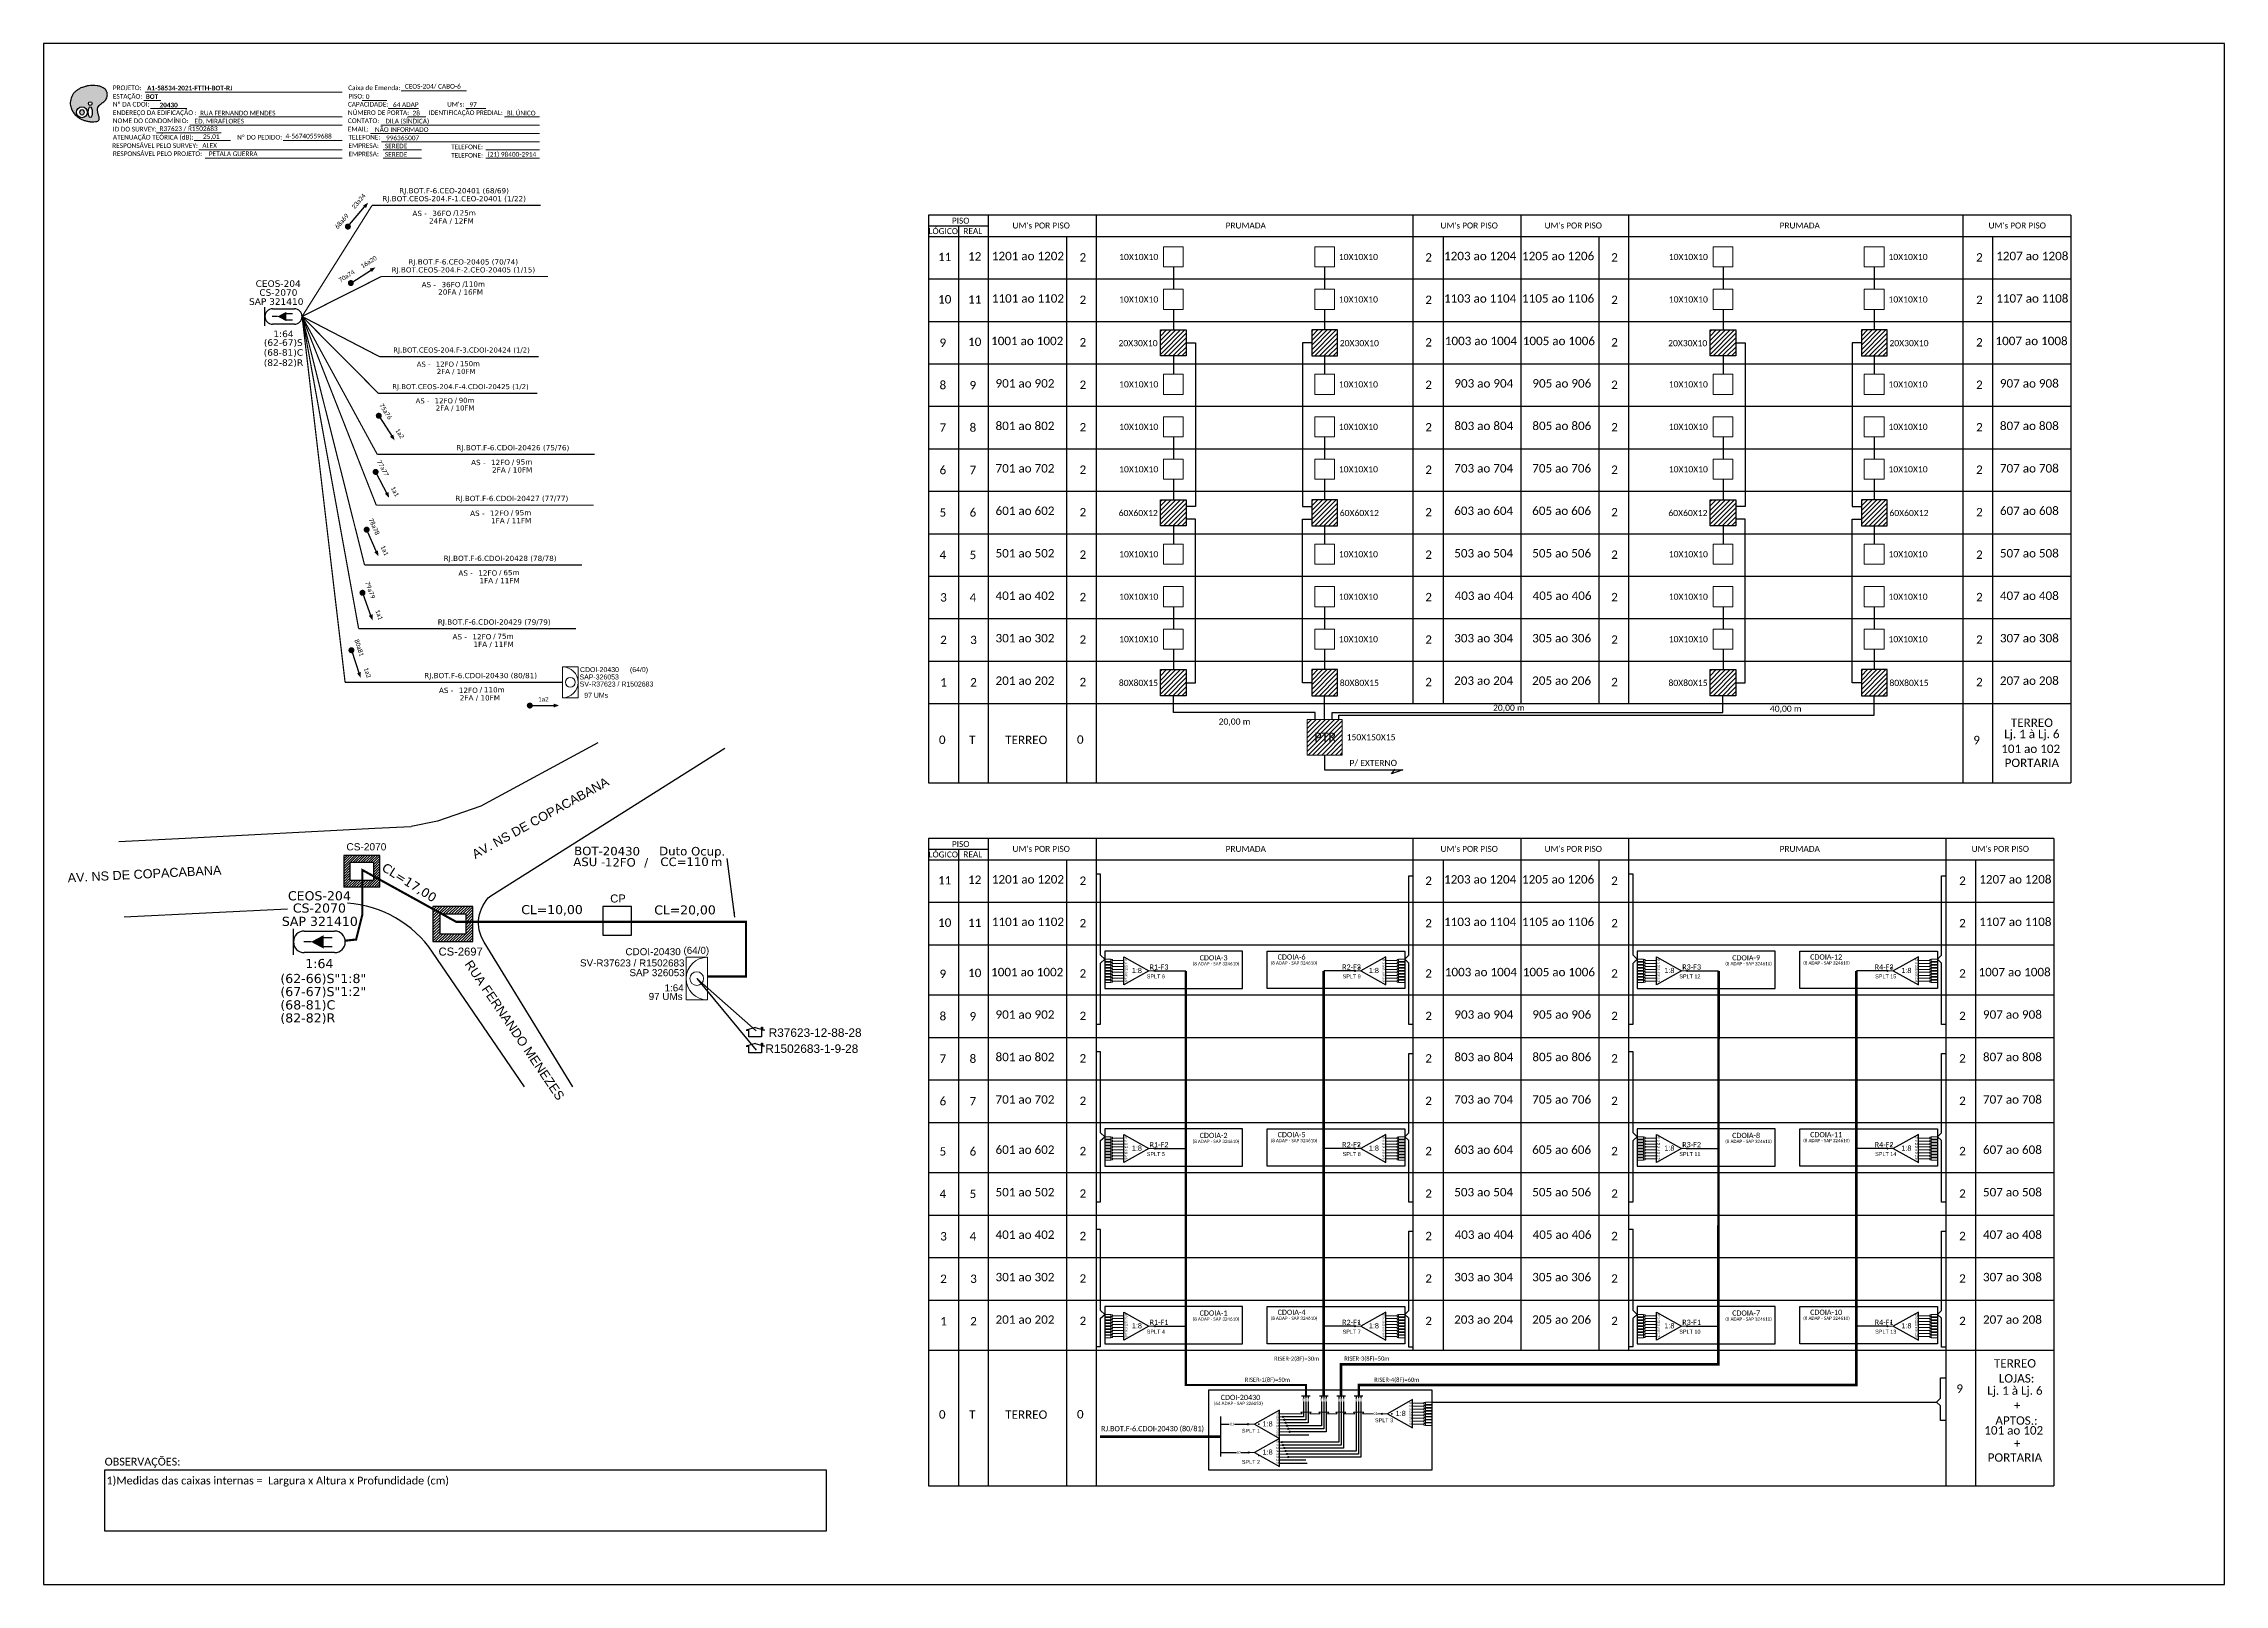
# Paper-space layout '20430' of a CAD drawing. Extents: x 521 to 1362, y -93 to 501.
# The model-space entities are those that its viewports show. They can reach past a viewport. Long polylines and large blocks are cut down to what shows.
import ezdxf
from ezdxf.enums import TextEntityAlignment as Align

# ---------------------------------------------------------------- set-up
doc = ezdxf.new("R2010")
doc.units = 0
for name, color, linetype in [('10.1-Caixas Subterrâneas', 5, 'Continuous'), ('20.4-CEOS', 1, 'Continuous'), ('CABO OPTICO EXISTENTE', 5, 'Continuous'), ('Caixas Subterrâneas', 5, 'Continuous'), ('CAP a instalar', 1, 'Continuous'), ('celulas gpon', 7, 'Continuous'), ('label_cabos', 7, 'Continuous'), ('QUADRA', 7, 'Continuous'), ('Segmento de Logradouro Texto', 238, 'Continuous'), ('SETA', 7, 'Continuous'), ('surveys', 7, 'Continuous'), ('surveys legendas', 7, 'Continuous')]:
    doc.layers.add(name, color=color, linetype=linetype)
for name, color, linetype, lineweight in [("20.0-LEGENDA DOS CDO'S", 1, 'Continuous', 0), ('20.1-CDO_INTERIOR', 1, 'Continuous', 0), ('40.1-ETIQUETAS', 1, 'Continuous', 20)]:
    doc.layers.add(name, color=color, linetype=linetype, lineweight=lineweight)
doc.layers.add('DROP DE CLIENTE', color=140, linetype='Continuous', plot=False)
doc.styles.add('ARIAL', font='arial.ttf')
doc.styles.add('DIGICADE', font='arial.ttf')
doc.styles.add('MtXpl_Calibri', font='calibri.ttf')
doc.styles.add('siredit', font='verdana.ttf')
doc.styles.add('WMF-Calibri0', font='calibri.ttf')
doc.styles.add('WMF-Calibri1', font='calibrib.ttf')
doc.linetypes.add('FENCELINE1', pattern='A,0.25,-0.1,[133,ltypeshp.shx,S=0.1,R=0,X=-0.1,Y=0],-0.1,1', length=1.45)
doc.linetypes.add('RESERVA', pattern='A,0.5,-0.15,["RESERVA",Standard,S=0.18,R=0,X=0,Y=-0.1],-1.3', length=1.95)
doc.dimstyles.new('CC', dxfattribs={"dimtxt": 0.8, "dimasz": 2, "dimexe": 0.18, "dimexo": 0.0625, "dimgap": 0.09, "dimtad": 0, "dimdec": 0, "dimrnd": 1, "dimzin": 0, "dimdsep": 46, "dimtxsty": 'siredit', "dimblk": 'NONE', "dimcen": 0, "dimse1": 1, "dimse2": 1, "dimsd1": 1, "dimsd2": 1, "dimclrt": 7, "dimadec": 0, "dimazin": 0, "dimtfac": 1, "dimtdec": 0, "dimtofl": 0, "dimtmove": 0, "dimatfit": 3, "dimfxl": 0, "dimtolj": 1, "dimtzin": 0, "dimarcsym": 0})
pattern_1 = [(45, (-132.8714, -43.8142), (-0.8838835, 0.8838835), [])]
pattern_2 = [(45, (-132.8714, 21.6733), (-0.8838835, 0.8838835), [])]
pattern_3 = [(45, (-132.8714, 87.1608), (-0.8838835, 0.8838835), [])]
pattern_4 = [(45, (79.0942, -43.8142), (-0.8838835, 0.8838835), [])]
pattern_5 = [(45, (79.0942, 21.6733), (-0.8838835, 0.8838835), [])]
pattern_6 = [(45, (79.0942, 87.1608), (-0.8838835, 0.8838835), [])]

# ---------------------------------------------------------------- blocks, each defined once
blk = doc.blocks.new('OI')
h = blk.add_hatch(color=40)
edge = h.paths.add_edge_path()
edge.add_spline(control_points=[(4.35, -0.67), (3.92, -0.99), (3.26, -1.5), (2.81, -2.59), (2.9, -3.5), (3.06, -4.27), (3.31, -4.85), (3.37, -5.39), (3.4, -5.88), (3.2, -6.4), (2.54, -6.61), (1.65, -6.63), (0.55, -6.67), (-0.56, -6.42), (-1.61, -6.14), (-2.77, -5.61), (-3.92, -4.77), (-4.89, -3.7), (-5.34, -2.65), (-5.6, -1.94), (-5.85, -0.96), (-5.71, 0.47), (-5.1, 2.02), (-4.14, 3.02), (-3.3, 3.61), (-2.37, 4.16), (-1.36, 4.44), (-0.56, 4.7), (0.79, 4.85), (2.24, 4.97), (3.79, 4.57), (4.67, 4.21), (5.44, 3.65), (5.76, 2.99), (6.03, 2.21), (6.01, 1.46), (5.72, 0.64), (5.31, 0.08), (4.88, -0.38), (4.51, -0.55), (4.35, -0.67)], knot_values=[0, 0, 0, 0, 1.60434, 2.417191, 3.427595, 4.282808, 4.776746, 5.304182, 5.888771, 6.258406, 6.858137, 7.79129, 8.986195, 10.124242, 11.187857, 12.242908, 13.953784, 15.414161, 16.515391, 17.349188, 17.675853, 19.552021, 21.515531, 22.568638, 23.63245, 24.621084, 25.782718, 26.745347, 27.142653, 29.870543, 31.004649, 31.921532, 32.709589, 33.801391, 34.042471, 35.192333, 35.971461, 36.628871, 37.254359, 37.836911, 37.836911, 37.836911, 37.836911], degree=3, periodic=0)
h.paths.add_polyline_path([(1.13, -0.87, -1), (-0.04, -0.87, -1)], flags=16)
edge = h.paths.add_edge_path(flags=16)
edge.add_ellipse((0.56, -3.59), major_axis=(-0.02, 1.71), ratio=0.361305, start_angle=0, end_angle=360)
h.paths.add_polyline_path([(-0.36, -3.62, -1), (-3.8, -3.62, -1)], flags=16)
edge = h.paths.add_edge_path(flags=0)
edge.add_ellipse((-2.08, -3.62), major_axis=(0, 0.885), ratio=0.758294, start_angle=0, end_angle=360)
at = {"color": 40}
for centre, radius in [((-2.08, -3.62), 1.72), ((0.54, -0.87), 0.587)]:
    blk.add_circle(centre, radius, dxfattribs=at)
blk.add_ellipse((-2.08, -3.62), major_axis=(0, 0.885), ratio=0.758294, start_param=-3.141592653589792, end_param=3.141592653589792, dxfattribs=at)
blk.add_ellipse((0.56, -3.59), major_axis=(-0.02, 1.71), ratio=0.361305, dxfattribs=at)
at = {"color": 40, "start_tangent": (-0.800898, -0.598801), "end_tangent": (-0.800898, -0.598801)}
blk.add_spline([(4.35, -0.67), (3.2, -1.78), (2.9, -2.54), (2.92, -3.55), (3.12, -4.38), (3.28, -4.85), (3.37, -5.37), (3.35, -5.95), (3.2, -6.29), (2.66, -6.55), (1.73, -6.63), (0.54, -6.62), (-0.58, -6.41), (-1.6, -6.11), (-2.56, -5.67), (-3.95, -4.67), (-4.89, -3.56), (-5.37, -2.56), (-5.64, -1.78), (-5.72, -1.46), (-5.63, 0.42), (-4.84, 2.22), (-4.13, 2.99), (-3.27, 3.62), (-2.4, 4.09), (-1.3, 4.47), (-0.37, 4.72), (0.02, 4.77), (2.75, 4.8), (3.85, 4.53), (4.69, 4.16), (5.31, 3.68), (5.85, 2.73), (5.93, 2.5), (5.94, 1.35), (5.67, 0.62), (5.29, 0.08), (4.84, -0.36), (4.35, -0.67)], degree=3, dxfattribs=at)
blk = doc.blocks.new('*U82')
at = {"layer": '20.4-CEOS', "color": 7, "style": 'siredit'}
for tag, p in [('FIBRAS_SPLITTER', (0, 0)), ('FIBRAS_TOP_C', (0, -4.13)), ('RESERVA_FINAIS', (0, -5.46))]:
    blk.add_attdef(tag, p, '', height=1.01, dxfattribs=at)
for tag, p, flags in [('ID_ATIVIDADE', (0, -6.77), 3), ('FATOR', (0, -8.09), 1), ('QTDE', (0, -9.4), 1), ('FID', (0, -10.71), 1)]:
    blk.add_attdef(tag, p, '', height=1.01, dxfattribs=dict(at, flags=flags))
blk = doc.blocks.new('*U83')
at = {"layer": '20.4-CEOS', "color": 7, "style": 'siredit'}
blk.add_attdef('FIBRAS_SPLITTER', (0, 0), '', height=1.01, dxfattribs=at)
for tag, p, flags in [('ID_ATIVIDADE', (0, -1.48), 3), ('FATOR', (0, -2.79), 1), ('QTDE', (0, -4.11), 1), ('FID', (0, -5.42), 1)]:
    blk.add_attdef(tag, p, '', height=1.01, dxfattribs=dict(at, flags=flags))
blk = doc.blocks.new('*X84')
at = {"color": 0, "linetype": 'Continuous'}
for p, q in [((-1.25, 0.34099), (-0.49099, 1.1)), ((-1.25, 0.517767), (-0.667767, 1.1)), ((-1.25, 0.694544), (-0.844544, 1.1)), ((-1.25, 0.87132), (-1.02132, 1.1)), ((-1.25, 1.048097), (-1.198097, 1.1)), ((-1.25, 0.164214), (-0.8035, 0.610714)), ((-1.25, -0.012563), (-0.8035, 0.433937)), ((-1.25, -0.18934), (-0.8035, 0.25716)), ((-1.25, -0.366117), (-0.8035, 0.080383)), ((-0.789214, 0.625), (-0.314214, 1.1)), ((-0.612437, 0.625), (-0.137437, 1.1)), ((-0.43566, 0.625), (0.03934, 1.1)), ((-0.258883, 0.625), (0.216117, 1.1)), ((-0.082107, 0.625), (0.392893, 1.1)), ((0.09467, 0.625), (0.56967, 1.1)), ((0.271447, 0.625), (0.746447, 1.1)), ((0.448223, 0.625), (0.923223, 1.1)), ((0.625, 0.625), (1.1, 1.1)), ((0.801777, 0.625), (1.25, 1.073223)), ((0.8035, 0.449947), (1.25, 0.896447)), ((0.8035, 0.27317), (1.25, 0.71967)), ((0.8035, 0.096393), (1.25, 0.542893)), ((0.8035, -0.080383), (1.25, 0.366117)), ((0.8035, -0.25716), (1.25, 0.18934)), ((0.8035, -0.433937), (1.25, 0.012563)), ((-1.25, -0.542893), (-0.8035, -0.096393)), ((-1.25, -0.71967), (-0.8035, -0.27317)), ((-1.25, -0.896447), (-0.8035, -0.449947)), ((-1.25, -1.073223), (-0.801777, -0.625)), ((-1.1, -1.1), (-0.625, -0.625)), ((-0.923223, -1.1), (-0.448223, -0.625)), ((-0.746447, -1.1), (-0.271447, -0.625)), ((-0.56967, -1.1), (-0.09467, -0.625)), ((-0.392893, -1.1), (0.082107, -0.625)), ((-0.216117, -1.1), (0.258883, -0.625)), ((-0.03934, -1.1), (0.43566, -0.625)), ((0.137437, -1.1), (0.612437, -0.625)), ((0.314214, -1.1), (0.789214, -0.625)), ((0.49099, -1.1), (1.25, -0.34099)), ((0.667767, -1.1), (1.25, -0.517767)), ((0.8035, -0.610714), (1.25, -0.164214)), ((0.844544, -1.1), (1.25, -0.694544)), ((1.02132, -1.1), (1.25, -0.87132)), ((1.198097, -1.1), (1.25, -1.048097))]:
    blk.add_line(p, q, dxfattribs=at)
blk = doc.blocks.new('SURVEY_SURVEY')
for p, q in [((0, 0.0000127), (-0.0000126, 0.000009)), ((-0.0000126, 0.000009), (-0.0000086, 0.000009)), ((-0.0000086, 0), (-0.0000086, 0.000009)), ((0.0000086, 0), (-0.0000086, 0)), ((0, 0.0000127), (0.0000126, 0.000009)), ((0.0000084, 0.0000132), (0.0000098, 0.0000132)), ((0.0000084, 0.0000103), (0.0000084, 0.0000132)), ((0.0000126, 0.000009), (0.0000086, 0.000009)), ((0.0000086, 0.000009), (0.0000086, 0)), ((0.0000098, 0.0000132), (0.0000098, 0.0000099))]:
    blk.add_line(p, q)
blk = doc.blocks.new('ETIQUETA_RS5F')
at = {"layer": '40.1-ETIQUETAS', "color": 0, "style": 'siredit'}
blk.add_text('/', height=1.5, dxfattribs=at).set_placement((1.58, -1.95), align=Align.MIDDLE_RIGHT)
for tag, p in [('ETIQUETA_R_SECUNDARIA', (1.21, 2.1)), ('ETIQUETA_R_PRIMARIA', (1.21, 4.1)), ('F_ATIVAS/F_MORTAS', (1.14, -4.24))]:
    blk.add_attdef(tag, text='', height=1.5, dxfattribs=at).set_placement(p, align=Align.MIDDLE_CENTER)
for tag, p in [('TIPO_CABO', (-6.58, -2.12)), ('CAP_CABO', (0.4, -2.09))]:
    blk.add_attdef(tag, text='', height=1.5, dxfattribs=at).set_placement(p, align=Align.MIDDLE_RIGHT)
blk.add_attdef('METROS', text='', height=1.5, dxfattribs=at).set_placement((2.14, -1.95), align=Align.MIDDLE_LEFT)
for tag, p in [('FUSÃO_1', (0.85, -8.39)), ('FUSÃO_2', (0.85, -10.6)), ('FUSÃO_3', (0.85, -12.93)), ('FUSÃO_4', (0.85, -15.14)), ('FUSÃO_5', (0.85, -17.16))]:
    blk.add_attdef(tag, text='', height=1.5, dxfattribs=at).set_placement(p, align=Align.CENTER)
blk = doc.blocks.new('CEOS_RP_CT_DRT')
at = {"layer": '20.4-CEOS', "color": 0}
for p, q in [((-4.54, 1.19), (-1.19, 1.19)), ((-1.19, -1.19), (-4.54, -1.19))]:
    blk.add_line(p, q, dxfattribs=at)
for points in [[(-5.73, -1.43), (-5.73, 1.44)], [(-3.79, 0), (-4.59, 0)], [(-2.47, 0.48), (-1.45, 0.48)], [(-2.47, -0.52), (-1.45, -0.52)]]:
    blk.add_lwpolyline(points, dxfattribs=at)
blk.add_lwpolyline([(-3.79, 0, 0, 1.47, 0), (-2.41, 0, 1.47, 1.47, 0)], format="xyseb", dxfattribs=at)
for centre, start, end in [((-4.54, 0), 90, 270), ((-1.19, 0), 270, 90)]:
    blk.add_arc(centre, 1.19, start, end, dxfattribs=at)
at = {"layer": '20.4-CEOS', "color": 7, "style": 'siredit'}
for tag, p in [('Nº_DA_CEOS', (-2.86, 5.6)), ('LOCAL', (-2.86, 4.24)), ('SAP', (-2.86, 2.78)), ('RACIO_SPLITAGEM', (-2.86, -1.88)), ('FIBRAS_SPLITTER', (-2.86, -3.58)), ('RESERVA_FINAIS', (-2.86, -6.39)), ('FIBRAS_TOP_C', (-2.86, -5.08))]:
    blk.add_attdef(tag, text='', height=1.01, dxfattribs=at).set_placement(p, align=Align.TOP_CENTER)
blk = doc.blocks.new('SPLT_1-8_SC-APC')
at = {"color": 1, "lineweight": 0}
blk.add_lwpolyline([(-17.04, -7.55), (-19.26, -7.55)], dxfattribs=at)
at = {"color": 1}
blk.add_lwpolyline([(-7.37, -2.1), (-17.04, -7.55), (-7.37, -13), (-7.37, -2.1)], dxfattribs=at)
at = {"color": 3, "lineweight": 0}
for points in [[(-2.99, -3.51), (-7.37, -3.51)], [(-7.37, -4.66), (-2.99, -4.66)], [(-7.37, -5.82), (-2.99, -5.82)], [(-7.37, -6.97), (-2.99, -6.97)], [(-7.37, -8.12), (-2.99, -8.12)], [(-2.41, -3.02), (-2.41, -4)], [(-2.41, -3.02), (0, -3.02)], [(-2.41, -4), (0, -4)], [(-2.41, -4.17), (-2.41, -5.16)], [(-2.41, -4.17), (0, -4.17)], [(-2.41, -5.16), (0, -5.16)], [(-2.41, -5.32), (-2.41, -6.31)], [(-2.41, -5.32), (0, -5.32)], [(-2.41, -6.31), (0, -6.31)], [(-2.41, -6.48), (-2.41, -7.46)], [(-2.41, -6.48), (0, -6.48)], [(-2.41, -7.46), (0, -7.46)], [(-2.41, -7.63), (-2.41, -8.62)], [(-2.41, -7.63), (0, -7.63)], [(-7.37, -9.28), (-2.99, -9.28)], [(-7.37, -10.43), (-2.99, -10.43)], [(-7.37, -11.58), (-2.99, -11.58)], [(-2.41, -8.62), (0, -8.62)], [(-2.41, -8.78), (-2.41, -9.77)], [(-2.41, -8.78), (0, -8.78)], [(-2.41, -9.77), (0, -9.77)], [(-2.41, -9.94), (-2.41, -10.92)], [(-2.41, -9.94), (0, -9.94)], [(-2.41, -10.92), (0, -10.92)], [(-2.41, -11.09), (-2.41, -12.08)], [(-2.41, -11.09), (0, -11.09)], [(-2.41, -12.08), (0, -12.08)]]:
    blk.add_lwpolyline(points, dxfattribs=at)
for points in [[(-2.99, -3.22), (-2.41, -3.22), (-2.41, -3.8), (-2.99, -3.8)], [(-2.99, -4.38), (-2.41, -4.38), (-2.41, -4.95), (-2.99, -4.95)], [(-2.99, -5.53), (-2.41, -5.53), (-2.41, -6.1), (-2.99, -6.1)], [(-2.99, -6.68), (-2.41, -6.68), (-2.41, -7.26), (-2.99, -7.26)], [(-2.99, -7.84), (-2.41, -7.84), (-2.41, -8.41), (-2.99, -8.41)], [(-2.99, -8.99), (-2.41, -8.99), (-2.41, -9.56), (-2.99, -9.56)], [(-2.99, -10.14), (-2.41, -10.14), (-2.41, -10.72), (-2.99, -10.72)], [(-2.99, -11.3), (-2.41, -11.3), (-2.41, -11.87), (-2.99, -11.87)]]:
    blk.add_lwpolyline(points, close=True, dxfattribs=at)
at = {"color": 1, "style": 'ARIAL'}
for s, height, p in [('1:8', 2, (-13.91, -8.4)), ('S1', 0.75, (-8.74, -3.78)), ('S2', 0.75, (-8.74, -4.97)), ('S3', 0.75, (-8.74, -6.18)), ('S4', 0.75, (-8.74, -7.36)), ('S5', 0.75, (-8.74, -8.57)), ('S6', 0.75, (-8.74, -9.69)), ('S7', 0.75, (-8.74, -10.78)), ('S8', 0.75, (-8.74, -11.9))]:
    blk.add_text(s, height=height, dxfattribs=at).set_placement(p)
blk = doc.blocks.new('SPLITTER FUTURO')
blk.add_point((0, 0))
at = {"style": 'ARIAL', "text_generation_flag": 6, "flags": 4}
for tag, p, height in [('SPLT', (-6.22, -4.1), 1.5), ('INSTAL.', (-6.25, -6.09), 1.25)]:
    blk.add_attdef(tag, p, '', height=height, rotation=180, dxfattribs=at)
blk = doc.blocks.new('SPLT_1-8_SC-APC_ESQ')
at = {"color": 3, "lineweight": 0}
for points in [[(2.41, -3.02), (0, -3.02)], [(2.41, -4), (0, -4)], [(2.41, -4.17), (0, -4.17)], [(2.41, -5.16), (0, -5.16)], [(2.41, -5.32), (0, -5.32)], [(2.41, -6.31), (0, -6.31)], [(2.41, -6.48), (0, -6.48)], [(2.41, -7.46), (0, -7.46)], [(2.41, -7.63), (0, -7.63)], [(2.41, -3.02), (2.41, -4)], [(2.41, -4.17), (2.41, -5.16)], [(2.41, -5.32), (2.41, -6.31)], [(2.41, -6.48), (2.41, -7.46)], [(2.41, -7.63), (2.41, -8.62)], [(2.99, -3.51), (7.37, -3.51)], [(7.37, -4.66), (2.99, -4.66)], [(7.37, -5.82), (2.99, -5.82)], [(7.37, -6.97), (2.99, -6.97)], [(7.37, -8.12), (2.99, -8.12)], [(2.41, -8.62), (0, -8.62)], [(2.41, -8.78), (0, -8.78)], [(2.41, -9.77), (0, -9.77)], [(2.41, -9.94), (0, -9.94)], [(2.41, -10.92), (0, -10.92)], [(2.41, -11.09), (0, -11.09)], [(2.41, -12.08), (0, -12.08)], [(2.41, -8.78), (2.41, -9.77)], [(2.41, -9.94), (2.41, -10.92)], [(2.41, -11.09), (2.41, -12.08)], [(7.37, -9.28), (2.99, -9.28)], [(7.37, -10.43), (2.99, -10.43)], [(7.37, -11.58), (2.99, -11.58)]]:
    blk.add_lwpolyline(points, dxfattribs=at)
for points in [[(2.99, -3.22), (2.41, -3.22), (2.41, -3.8), (2.99, -3.8)], [(2.99, -4.38), (2.41, -4.38), (2.41, -4.95), (2.99, -4.95)], [(2.99, -5.53), (2.41, -5.53), (2.41, -6.1), (2.99, -6.1)], [(2.99, -6.68), (2.41, -6.68), (2.41, -7.26), (2.99, -7.26)], [(2.99, -7.84), (2.41, -7.84), (2.41, -8.41), (2.99, -8.41)], [(2.99, -8.99), (2.41, -8.99), (2.41, -9.56), (2.99, -9.56)], [(2.99, -10.14), (2.41, -10.14), (2.41, -10.72), (2.99, -10.72)], [(2.99, -11.3), (2.41, -11.3), (2.41, -11.87), (2.99, -11.87)]]:
    blk.add_lwpolyline(points, close=True, dxfattribs=at)
at = {"color": 1}
blk.add_lwpolyline([(7.37, -2.1), (17.04, -7.55), (7.37, -13), (7.37, -2.1)], dxfattribs=at)
at = {"color": 1, "lineweight": 0}
blk.add_lwpolyline([(17.04, -7.55), (19.26, -7.55)], dxfattribs=at)
at = {"color": 1, "style": 'ARIAL'}
for s, height, p in [('S5', 0.75, (7.55, -8.57)), ('S3', 0.75, (7.55, -6.18)), ('S4', 0.75, (7.55, -7.36)), ('S2', 0.75, (7.56, -4.97)), ('S1', 0.75, (7.7, -3.78)), ('1:8', 2, (10.45, -8.4)), ('S6', 0.75, (7.55, -9.69)), ('S7', 0.75, (7.55, -10.78)), ('S8', 0.75, (7.55, -11.9))]:
    blk.add_text(s, height=height, dxfattribs=at).set_placement(p)
blk = doc.blocks.new('SPLITTER_')
blk.add_point((0, 0))
at = {"style": 'ARIAL', "flags": 4}
blk.add_attdef('SPLT', (0, -3.26), '', height=1.5, dxfattribs=at)
blk = doc.blocks.new('*X89')
at = {"color": 0, "linetype": 'Continuous'}
for p, q in [((-1.25, 0.34099), (-0.49099, 1.1)), ((-1.25, 0.517767), (-0.667767, 1.1)), ((-1.25, 0.694544), (-0.844544, 1.1)), ((-1.25, 0.87132), (-1.02132, 1.1)), ((-1.25, 1.048097), (-1.198097, 1.1)), ((-1.25, 0.164214), (-0.8035, 0.610714)), ((-1.25, -0.012563), (-0.8035, 0.433937)), ((-1.25, -0.18934), (-0.8035, 0.25716)), ((-1.25, -0.366117), (-0.8035, 0.080383)), ((-0.789214, 0.625), (-0.314214, 1.1)), ((-0.612437, 0.625), (-0.137437, 1.1)), ((-0.43566, 0.625), (0.03934, 1.1)), ((-0.258883, 0.625), (0.216117, 1.1)), ((-0.082107, 0.625), (0.392893, 1.1)), ((0.09467, 0.625), (0.56967, 1.1)), ((0.271447, 0.625), (0.746447, 1.1)), ((0.448223, 0.625), (0.923223, 1.1)), ((0.625, 0.625), (1.1, 1.1)), ((0.801777, 0.625), (1.25, 1.073223)), ((0.8035, 0.449947), (1.25, 0.896447)), ((0.8035, 0.27317), (1.25, 0.71967)), ((0.8035, 0.096393), (1.25, 0.542893)), ((0.8035, -0.080383), (1.25, 0.366117)), ((0.8035, -0.25716), (1.25, 0.18934)), ((0.8035, -0.433937), (1.25, 0.012563)), ((-1.25, -0.542893), (-0.8035, -0.096393)), ((-1.25, -0.71967), (-0.8035, -0.27317)), ((-1.25, -0.896447), (-0.8035, -0.449947)), ((-1.25, -1.073223), (-0.801777, -0.625)), ((-1.1, -1.1), (-0.625, -0.625)), ((-0.923223, -1.1), (-0.448223, -0.625)), ((-0.746447, -1.1), (-0.271447, -0.625)), ((-0.56967, -1.1), (-0.09467, -0.625)), ((-0.392893, -1.1), (0.082107, -0.625)), ((-0.216117, -1.1), (0.258883, -0.625)), ((-0.03934, -1.1), (0.43566, -0.625)), ((0.137437, -1.1), (0.612437, -0.625)), ((0.314214, -1.1), (0.789214, -0.625)), ((0.49099, -1.1), (1.25, -0.34099)), ((0.667767, -1.1), (1.25, -0.517767)), ((0.8035, -0.610714), (1.25, -0.164214)), ((0.844544, -1.1), (1.25, -0.694544)), ((1.02132, -1.1), (1.25, -0.87132)), ((1.198097, -1.1), (1.25, -1.048097))]:
    blk.add_line(p, q, dxfattribs=at)
blk = doc.blocks.new('Inst CB DT OCUP CFOA-SM-ASU-120-S-12')
at = {"layer": 'label_cabos', "color": 0, "style": 'siredit'}
for tag, flags, p in [('ID_ATIVIDADE', 3, (1.31, 2.67)), ('FATOR', 1, (11.56, 2.55))]:
    blk.add_attdef(tag, text='', height=1, rotation=359.69, dxfattribs=dict(at, flags=flags)).set_placement(p, align=Align.MIDDLE_CENTER)
for tag, p in [('TIPO_CABO', (1.26, 0)), ('DESTINO_CABO', (3.13, 1.26)), ('CABO', (4.69, -0.05)), ('/', (7.71, -0.05)), ('LANCE', (10.91, 0)), ('TIPO_CABO', (13.11, 1.24)), ('UND', (15.96, 0)), ('FID', (13.15, -1.41))]:
    blk.add_attdef(tag, text='', height=1, rotation=359.69, dxfattribs=at).set_placement(p, align=Align.MIDDLE_CENTER)
blk.add_attdef('QTDE', (12.43, -0.47), '', height=1, rotation=359.69, dxfattribs=at)
blk = doc.blocks.new('_None')

msp = doc.modelspace()

# ---------------------------------------------------------------- hatches: boundary and pattern name
h = msp.add_hatch()
h.set_pattern_fill('ANSI31', color=1, scale=10, style=0)
h.set_pattern_definition(pattern_3)
h.paths.add_polyline_path([(426.9, 484.88), (436.8, 484.88), (436.8, 474.84), (426.9, 474.84)])
h.paths.add_polyline_path([(431.41, 475.48), (431.41, 480.63)], flags=16)
h = msp.add_hatch()
h.set_pattern_fill('ANSI31', color=1, scale=10, style=0)
h.set_pattern_definition(pattern_3)
h.paths.add_polyline_path([(495.14, 484.88), (485.23, 484.88), (485.23, 474.84), (495.14, 474.84)])
h.paths.add_polyline_path([(490.63, 475.48), (490.63, 480.63)], flags=16)
h = msp.add_hatch()
h.set_pattern_fill('ANSI31', color=1, scale=10, style=0)
h.set_pattern_definition(pattern_6)
h.paths.add_polyline_path([(638.86, 484.88), (648.77, 484.88), (648.77, 474.84), (638.86, 474.84)])
h.paths.add_polyline_path([(643.37, 475.48), (643.37, 480.63)], flags=16)
h = msp.add_hatch()
h.set_pattern_fill('ANSI31', color=1, scale=10, style=0)
h.set_pattern_definition(pattern_6)
h.paths.add_polyline_path([(707.1, 484.88), (697.2, 484.88), (697.2, 474.84), (707.1, 474.84)])
h.paths.add_polyline_path([(702.59, 475.48), (702.59, 480.63)], flags=16)
h = msp.add_hatch()
h.set_pattern_fill('ANSI31', color=1, scale=10, style=0)
h.set_pattern_definition(pattern_2)
h.paths.add_polyline_path([(426.9, 419.39), (436.8, 419.39), (436.8, 409.35), (426.9, 409.35)])
h.paths.add_polyline_path([(431.41, 409.99), (431.41, 415.14)], flags=16)
h = msp.add_hatch()
h.set_pattern_fill('ANSI31', color=1, scale=10, style=0)
h.set_pattern_definition(pattern_2)
h.paths.add_polyline_path([(495.14, 419.39), (485.23, 419.39), (485.23, 409.35), (495.14, 409.35)])
h.paths.add_polyline_path([(490.63, 409.99), (490.63, 415.14)], flags=16)
h = msp.add_hatch()
h.set_pattern_fill('ANSI31', color=1, scale=10, style=0)
h.set_pattern_definition(pattern_5)
h.paths.add_polyline_path([(638.86, 419.39), (648.77, 419.39), (648.77, 409.35), (638.86, 409.35)])
h.paths.add_polyline_path([(643.37, 409.99), (643.37, 415.14)], flags=16)
h = msp.add_hatch()
h.set_pattern_fill('ANSI31', color=1, scale=10, style=0)
h.set_pattern_definition(pattern_5)
h.paths.add_polyline_path([(707.1, 419.39), (697.2, 419.39), (697.2, 409.35), (707.1, 409.35)])
h.paths.add_polyline_path([(702.59, 409.99), (702.59, 415.14)], flags=16)
h = msp.add_hatch()
h.set_pattern_fill('ANSI31', color=1, scale=10, style=0)
h.set_pattern_definition(pattern_1)
h.paths.add_polyline_path([(426.9, 353.91), (436.8, 353.91), (436.8, 343.87), (426.9, 343.87)])
h.paths.add_polyline_path([(431.41, 344.5), (431.41, 349.65)], flags=16)
h = msp.add_hatch()
h.set_pattern_fill('ANSI31', color=1, scale=10, style=0)
h.set_pattern_definition(pattern_1)
h.paths.add_polyline_path([(495.14, 353.91), (485.23, 353.91), (485.23, 343.87), (495.14, 343.87)])
h.paths.add_polyline_path([(490.63, 344.5), (490.63, 349.65)], flags=16)
h = msp.add_hatch()
h.set_pattern_fill('ANSI31', color=1, scale=10, style=0)
h.set_pattern_definition(pattern_4)
h.paths.add_polyline_path([(638.86, 353.91), (648.77, 353.91), (648.77, 343.87), (638.86, 343.87)])
h.paths.add_polyline_path([(643.37, 344.5), (643.37, 349.65)], flags=16)
h = msp.add_hatch()
h.set_pattern_fill('ANSI31', color=1, scale=10, style=0)
h.set_pattern_definition(pattern_4)
h.paths.add_polyline_path([(707.1, 353.91), (697.2, 353.91), (697.2, 343.87), (707.1, 343.87)])
h.paths.add_polyline_path([(702.59, 344.5), (702.59, 349.65)], flags=16)
h = msp.add_hatch()
h.set_pattern_fill('ANSI31', color=1, scale=10, style=0)
h.set_pattern_definition([(45, (-128.2196, -62.9944), (-0.8838835, 0.8838835), [])])
h.paths.add_polyline_path([(483.4, 320.97), (496.97, 320.97), (496.97, 334.73), (483.4, 334.73)])
h.paths.add_polyline_path([(485.4, 325.32), (495.49, 325.32), (495.49, 330.47), (485.4, 330.47)], flags=24)
h = msp.add_hatch(color=3)
h.dxf.hatch_style = 1
edge = h.paths.add_edge_path()
edge.add_arc((424.64, 237.79), 0.242, 0, 360)
h = msp.add_hatch(color=3)
h.dxf.hatch_style = 1
edge = h.paths.add_edge_path()
edge.add_arc((501.87, 237.79), 0.242, 0, 360)
h = msp.add_hatch(color=3)
h.dxf.hatch_style = 1
edge = h.paths.add_edge_path()
edge.add_arc((630.01, 237.79), 0.242, 0, 360)
h = msp.add_hatch(color=3)
h.dxf.hatch_style = 1
edge = h.paths.add_edge_path()
edge.add_arc((707.25, 237.79), 0.242, 0, 360)
h = msp.add_hatch(color=3)
h.dxf.hatch_style = 1
edge = h.paths.add_edge_path()
edge.add_arc((424.64, 169.3), 0.242, 0, 360)
h = msp.add_hatch(color=3)
h.dxf.hatch_style = 1
edge = h.paths.add_edge_path()
edge.add_arc((501.87, 169.3), 0.242, 0, 360)
h = msp.add_hatch(color=3)
h.dxf.hatch_style = 1
edge = h.paths.add_edge_path()
edge.add_arc((630.01, 169.3), 0.242, 0, 360)
h = msp.add_hatch(color=3)
h.dxf.hatch_style = 1
edge = h.paths.add_edge_path()
edge.add_arc((707.25, 169.3), 0.242, 0, 360)
h = msp.add_hatch(color=3)
h.dxf.hatch_style = 1
edge = h.paths.add_edge_path()
edge.add_arc((424.64, 100.81), 0.242, 0, 360)
h = msp.add_hatch(color=3)
h.dxf.hatch_style = 1
edge = h.paths.add_edge_path()
edge.add_arc((501.87, 100.81), 0.242, 0, 360)
h = msp.add_hatch(color=3)
h.dxf.hatch_style = 1
edge = h.paths.add_edge_path()
edge.add_arc((630.01, 100.81), 0.242, 0, 360)
h = msp.add_hatch(color=3)
h.dxf.hatch_style = 1
edge = h.paths.add_edge_path()
edge.add_arc((707.25, 100.81), 0.242, 0, 360)
h = msp.add_hatch(color=3)
h.dxf.hatch_style = 1
edge = h.paths.add_edge_path()
edge.add_arc((460.67, 62.99), 0.242, 0, 360)
h = msp.add_hatch(color=3)
h.dxf.hatch_style = 1
edge = h.paths.add_edge_path()
edge.add_arc((474.16, 65.87), 0.242, 0, 360)
h = msp.add_hatch(color=3)
h.dxf.hatch_style = 1
edge = h.paths.add_edge_path()
edge.add_arc((474.66, 64.72), 0.242, 0, 360)
h = msp.add_hatch(color=3)
h.dxf.hatch_style = 1
edge = h.paths.add_edge_path()
edge.add_arc((475.16, 63.56), 0.242, 0, 360)
h = msp.add_hatch(color=3)
h.dxf.hatch_style = 1
edge = h.paths.add_edge_path()
edge.add_arc((475.66, 62.41), 0.242, 0, 360)
h = msp.add_hatch(color=3)
h.dxf.hatch_style = 1
edge = h.paths.add_edge_path()
edge.add_arc((476.16, 61.26), 0.242, 0, 360)
h = msp.add_hatch(color=3)
h.dxf.hatch_style = 1
edge = h.paths.add_edge_path()
edge.add_arc((476.66, 60.1), 0.242, 0, 360)
h = msp.add_hatch(color=3)
h.dxf.hatch_style = 1
edge = h.paths.add_edge_path()
edge.add_arc((512.23, 67.02), 0.242, 0, 360)
h = msp.add_hatch(color=3)
h.dxf.hatch_style = 1
edge = h.paths.add_edge_path()
edge.add_arc((460.89, 52.09), 0.205, 0, 360)
h = msp.add_hatch(color=3)
h.dxf.hatch_style = 1
edge = h.paths.add_edge_path()
edge.add_arc((473.66, 56.12), 0.242, 0, 360)
h = msp.add_hatch(color=3)
h.dxf.hatch_style = 1
edge = h.paths.add_edge_path()
edge.add_arc((474.16, 54.97), 0.242, 0, 360)
h = msp.add_hatch(color=3)
h.dxf.hatch_style = 1
edge = h.paths.add_edge_path()
edge.add_arc((474.66, 53.82), 0.242, 0, 360)
h = msp.add_hatch(color=3)
h.dxf.hatch_style = 1
edge = h.paths.add_edge_path()
edge.add_arc((475.16, 52.67), 0.242, 0, 360)
h = msp.add_hatch(color=3)
h.dxf.hatch_style = 1
edge = h.paths.add_edge_path()
edge.add_arc((475.66, 51.51), 0.242, 0, 360)
h = msp.add_hatch(color=3)
h.dxf.hatch_style = 1
edge = h.paths.add_edge_path()
edge.add_arc((476.16, 50.36), 0.242, 0, 360)

# ---------------------------------------------------------------- linework, layer by layer
for p, q in [((837.17, 595.26), (-3.83, 595.26)), ((-3.83, 595.26), (-3.83, 1.26)), ((837.17, 1.26), (837.17, 595.26)), ((-3.83, 1.26), (837.17, 1.26))]:
    msp.add_line(p, q)
at = {"color": 3}
msp.add_line((490.19, 334.73), (490.19, 343.87), dxfattribs=at)
at = {"color": 0, "linetype": 'Continuous'}
msp.add_line((114.42, 279.63, 0.42), (114.42, 279.63, 0.42), dxfattribs=at)
at = {"color": 5}
for p, q in [((424.64, 237.79), (436.66, 237.79)), ((424.64, 169.3), (436.66, 169.3)), ((424.64, 100.81), (436.66, 100.81))]:
    msp.add_line(p, q, dxfattribs=at)
at = {"color": 6}
for p, q in [((501.87, 237.79), (489.85, 237.79)), ((501.87, 169.3), (489.85, 169.3)), ((501.87, 100.81), (489.85, 100.81))]:
    msp.add_line(p, q, dxfattribs=at)
at = {"color": 30}
for p, q in [((630.01, 237.79), (642.04, 237.79)), ((630.01, 169.3), (642.04, 169.3)), ((630.01, 100.81), (642.04, 100.81))]:
    msp.add_line(p, q, dxfattribs=at)
at = {"color": 114}
for p, q in [((707.25, 237.79), (695.23, 237.79)), ((707.25, 169.3), (695.23, 169.3)), ((707.25, 100.81), (695.23, 100.81))]:
    msp.add_line(p, q, dxfattribs=at)
at = {"color": 7, "lineweight": 0}
for points in [[(34.76, 573.3), (41.31, 573.3)], [(35.28, 576.58), (111.25, 576.58)], [(119.05, 573.34), (128.53, 573.34)], [(134.09, 577.07), (159.22, 577.07)], [(37.42, 570.23), (51.37, 570.23)], [(52.58, 563.88), (111.25, 563.88)], [(55.99, 566.99), (111.25, 566.99)], [(126.21, 563.88), (187.44, 563.88)], [(129.1, 570.23), (140.71, 570.23)], [(136.68, 566.99), (143.62, 566.99)], [(159.04, 570.23), (166.7, 570.23)], [(173.85, 566.99), (187.41, 566.99)], [(39.74, 560.82), (64.63, 560.82)], [(54.28, 557.85), (68.22, 557.85)], [(88.51, 557.85), (111.27, 557.85)], [(122.17, 560.64), (187.44, 560.64)], [(126.46, 557.41), (187.44, 557.41)], [(55.99, 554.29), (111.25, 554.29)], [(58.48, 551.06), (111.25, 551.06)], [(127.07, 554.29), (141.86, 554.29)], [(127.07, 551.06), (141.86, 551.06)], [(166.67, 554.29), (187.44, 554.29)], [(166.67, 551.06), (187.44, 551.06)], [(481.57, 67.02), (481.02, 67.65), (481.02, 67.65)], [(484.42, 67.02), (484.97, 67.65), (481.02, 67.65)], [(487.91, 67.65), (487.91, 67.65), (488.46, 67.02), (484.42, 67.02)], [(491.31, 67.02), (491.86, 67.65), (487.91, 67.65)], [(495, 67.02), (494.45, 67.65), (494.45, 67.65)], [(497.84, 67.02), (498.4, 67.65), (494.45, 67.65)], [(501.34, 67.65), (501.34, 67.65), (501.89, 67.02), (497.84, 67.02)], [(504.74, 67.02), (505.29, 67.65), (501.34, 67.65)], [(472.78, 67.02), (481.57, 67.02)], [(472.78, 65.87), (474.16, 65.87)], [(472.78, 64.72), (474.66, 64.72)], [(472.78, 63.56), (475.16, 63.56)], [(472.78, 62.41), (475.66, 62.41)], [(472.78, 61.26), (476.16, 61.26)], [(472.78, 60.1), (476.66, 60.1)], [(495, 67.02), (491.31, 67.02)], [(501.89, 67.02), (497.84, 67.02)], [(508.92, 67.02), (508.92, 67.02), (508.92, 67.02), (504.74, 67.02)], [(511.99, 67.02), (510.6, 67.02)], [(473.66, 56.12), (472.78, 56.12)], [(472.78, 54.97), (474.16, 54.97)], [(472.78, 53.82), (474.66, 53.82)], [(472.78, 52.67), (475.16, 52.67)], [(472.78, 51.51), (475.66, 51.51)], [(472.78, 50.36), (476.16, 50.36)]]:
    msp.add_lwpolyline(points, dxfattribs=at)
at = {"const_width": 1.16}
for points in [[(113.13, 524.28, 1), (113.87, 525.16, 1)], [(114.16, 502.65, 1), (115.13, 503.27, 1)], [(125.12, 452.28, 1), (125.74, 451.31, 1)], [(123.94, 430.66, 1), (124.47, 429.64, 1)], [(120.51, 408.42, 1), (120.97, 407.36, 1)], [(118.94, 384.08, 1), (119.34, 382.99, 1)], [(114.69, 361.95, 1), (115.06, 360.85, 1)], [(183.09, 340.07, 1), (184.25, 340.07, 1)]]:
    msp.add_lwpolyline(points, format="xyb", close=True, dxfattribs=at)
at = {"color": 0}
for points in [[(777.91, 529.15), (337.42, 529.15)], [(337.42, 525.04), (360.57, 525.04)], [(337.42, 520.93), (777.91, 520.93)], [(771.38, 288.83), (337.42, 288.83)], [(337.42, 284.72), (360.57, 284.72)], [(337.42, 280.61), (771.38, 280.61)]]:
    msp.add_lwpolyline(points, dxfattribs=at)
for points in [[(337.42, 529.15), (337.42, 310.33)], [(348.99, 525.04), (348.99, 310.33)], [(360.57, 310.33), (360.57, 529.15)], [(402.16, 310.33), (402.16, 529.15)], [(524.35, 340.84), (524.35, 529.15)], [(565.94, 340.84), (565.94, 529.15)], [(607.53, 340.84), (607.53, 529.15)], [(736.32, 529.15), (736.32, 310.33)], [(777.91, 529.15), (777.91, 310.33)], [(390.58, 520.93), (390.58, 310.33)], [(535.93, 520.93), (535.93, 340.84)], [(595.96, 520.93), (595.96, 340.84)], [(747.89, 310.33), (747.89, 520.93)], [(337.42, 504.55), (777.91, 504.55)], [(337.42, 488.18), (777.91, 488.18)], [(337.42, 471.81), (777.91, 471.81)], [(337.42, 455.44), (777.91, 455.44)], [(337.42, 439.07), (777.91, 439.07)], [(337.42, 422.7), (777.91, 422.7)], [(337.42, 406.32), (777.91, 406.32)], [(337.42, 389.95), (777.91, 389.95)], [(337.42, 373.58), (777.91, 373.58)], [(337.42, 357.21), (777.91, 357.21)], [(337.42, 340.84), (777.91, 340.84)], [(337.42, 310.33), (777.91, 310.33)], [(337.42, 288.83), (337.42, 39.28)], [(360.57, 39.28), (360.57, 288.83)], [(402.16, 39.28), (402.16, 288.83)], [(524.35, 91.52), (524.35, 288.83)], [(565.94, 91.52), (565.94, 288.83)], [(607.53, 91.52), (607.53, 288.83)], [(729.79, 288.83), (729.79, 39.28)], [(771.38, 288.83), (771.38, 39.28)], [(348.99, 284.72), (348.99, 39.28)], [(390.58, 280.61), (390.58, 39.28)], [(535.93, 280.61), (535.93, 91.52)], [(595.96, 280.61), (595.96, 91.52)], [(741.36, 39.28), (741.36, 280.61)], [(337.42, 264.24), (771.38, 264.24)], [(337.42, 247.86), (771.38, 247.86)], [(337.42, 228.49), (771.38, 228.49)], [(337.42, 212.12), (771.38, 212.12)], [(337.42, 195.75), (771.38, 195.75)], [(337.42, 179.38), (771.38, 179.38)], [(337.42, 160), (771.38, 160)], [(337.42, 143.63), (771.38, 143.63)], [(337.42, 127.26), (771.38, 127.26)], [(337.42, 110.89), (771.38, 110.89)], [(337.42, 91.52), (771.38, 91.52)], [(337.42, 39.28), (771.38, 39.28)]]:
    msp.add_lwpolyline(points)
at = {"lineweight": 0}
for points in [[(428.03, 516.93), (435.69, 516.93), (435.69, 509.16), (428.03, 509.16)], [(494.01, 516.93), (486.35, 516.93), (486.35, 509.16), (494.01, 509.16)], [(639.99, 516.93), (647.65, 516.93), (647.65, 509.16), (639.99, 509.16)], [(705.98, 516.93), (698.31, 516.93), (698.31, 509.16), (705.98, 509.16)], [(428.03, 500.56), (435.69, 500.56), (435.69, 492.79), (428.03, 492.79)], [(494.01, 500.56), (486.35, 500.56), (486.35, 492.79), (494.01, 492.79)], [(639.99, 500.56), (647.65, 500.56), (647.65, 492.79), (639.99, 492.79)], [(705.98, 500.56), (698.31, 500.56), (698.31, 492.79), (705.98, 492.79)], [(428.03, 467.81), (435.69, 467.81), (435.69, 460.05), (428.03, 460.05)], [(494.01, 467.81), (486.35, 467.81), (486.35, 460.05), (494.01, 460.05)], [(639.99, 467.81), (647.65, 467.81), (647.65, 460.05), (639.99, 460.05)], [(705.98, 467.81), (698.31, 467.81), (698.31, 460.05), (705.98, 460.05)], [(428.03, 451.44), (435.69, 451.44), (435.69, 443.67), (428.03, 443.67)], [(494.01, 451.44), (486.35, 451.44), (486.35, 443.67), (494.01, 443.67)], [(639.99, 451.44), (647.65, 451.44), (647.65, 443.67), (639.99, 443.67)], [(705.98, 451.44), (698.31, 451.44), (698.31, 443.67), (705.98, 443.67)], [(428.03, 435.07), (435.69, 435.07), (435.69, 427.3), (428.03, 427.3)], [(494.01, 435.07), (486.35, 435.07), (486.35, 427.3), (494.01, 427.3)], [(639.99, 435.07), (647.65, 435.07), (647.65, 427.3), (639.99, 427.3)], [(705.98, 435.07), (698.31, 435.07), (698.31, 427.3), (705.98, 427.3)], [(428.03, 402.33), (435.69, 402.33), (435.69, 394.56), (428.03, 394.56)], [(494.01, 402.33), (486.35, 402.33), (486.35, 394.56), (494.01, 394.56)], [(639.99, 402.33), (647.65, 402.33), (647.65, 394.56), (639.99, 394.56)], [(705.98, 402.33), (698.31, 402.33), (698.31, 394.56), (705.98, 394.56)], [(428.03, 385.95), (435.69, 385.95), (435.69, 378.19), (428.03, 378.19)], [(494.01, 385.95), (486.35, 385.95), (486.35, 378.19), (494.01, 378.19)], [(639.99, 385.95), (647.65, 385.95), (647.65, 378.19), (639.99, 378.19)], [(705.98, 385.95), (698.31, 385.95), (698.31, 378.19), (705.98, 378.19)], [(428.03, 369.58), (435.69, 369.58), (435.69, 361.81), (428.03, 361.81)], [(494.01, 369.58), (486.35, 369.58), (486.35, 361.81), (494.01, 361.81)], [(639.99, 369.58), (647.65, 369.58), (647.65, 361.81), (639.99, 361.81)], [(705.98, 369.58), (698.31, 369.58), (698.31, 361.81), (705.98, 361.81)]]:
    msp.add_lwpolyline(points, close=True, dxfattribs=at)
at = {"color": 3}
for points in [[(431.85, 509.16), (431.86, 500.56)], [(490.19, 509.16), (490.18, 500.56)], [(643.82, 509.16), (643.82, 500.56)], [(702.15, 509.16), (702.14, 500.56)], [(431.85, 492.79), (431.85, 484.88)], [(490.19, 492.79), (490.19, 484.88)], [(643.82, 492.79), (643.82, 484.88)], [(702.15, 492.79), (702.15, 484.88)], [(436.8, 479.86), (440.36, 479.86), (440.36, 416.85), (436.8, 416.85)], [(485.23, 479.86), (481.67, 479.86), (481.67, 416.85), (485.23, 416.85)], [(648.77, 479.86), (652.33, 479.86), (652.33, 416.85), (648.77, 416.85)], [(697.2, 479.86), (693.64, 479.86), (693.64, 416.85), (697.2, 416.85)], [(431.85, 474.84), (431.86, 467.81)], [(490.18, 474.84), (490.18, 467.81)], [(643.82, 474.84), (643.82, 467.81)], [(702.15, 474.84), (702.14, 467.81)], [(431.85, 443.67), (431.86, 435.07)], [(490.19, 443.67), (490.18, 435.07)], [(643.82, 443.67), (643.82, 435.07)], [(702.15, 443.67), (702.14, 435.07)], [(431.85, 427.3), (431.85, 419.39)], [(490.19, 427.3), (490.19, 419.39)], [(643.82, 427.3), (643.82, 419.39)], [(702.15, 427.3), (702.15, 419.39)], [(431.85, 409.35), (431.86, 402.33)], [(436.8, 348.89), (440.36, 348.89), (440.36, 411.9), (436.8, 411.9)], [(485.23, 348.89), (481.67, 348.89), (481.67, 411.9), (485.23, 411.9)], [(490.18, 409.35), (490.18, 402.33)], [(643.82, 409.35), (643.82, 402.33)], [(648.77, 348.89), (652.33, 348.89), (652.33, 411.9), (648.77, 411.9)], [(697.2, 348.89), (693.64, 348.89), (693.64, 411.9), (697.2, 411.9)], [(702.15, 409.35), (702.14, 402.33)], [(431.85, 378.19), (431.86, 369.58)], [(490.19, 378.19), (490.18, 369.58)], [(643.82, 378.19), (643.82, 369.58)], [(702.15, 378.19), (702.14, 369.58)], [(431.85, 361.81), (431.85, 353.91)], [(490.19, 361.81), (490.19, 353.91)], [(643.82, 361.81), (643.82, 353.91)], [(702.15, 361.81), (702.15, 353.91)], [(486.49, 334.73), (486.49, 337.39), (431.85, 337.39), (431.85, 343.87)], [(493.09, 334.73), (493.09, 337.39), (643.75, 337.39), (643.75, 343.87)], [(495.72, 334.73), (495.72, 336.3), (702.08, 336.3), (702.08, 343.87)], [(402.16, 217.27), (403.81, 217.27), (403.81, 240.81), (405.38, 242.32), (403.81, 243.83), (403.81, 275.07), (402.16, 275.07)], [(524.36, 217.09), (522.7, 217.09), (522.7, 240.81), (521.14, 242.32), (522.7, 243.83), (522.7, 274.45), (524.35, 274.45)], [(607.53, 217.27), (609.18, 217.27), (609.19, 240.81), (610.75, 242.32), (609.19, 243.83), (609.19, 275.07), (607.53, 275.07)], [(729.73, 217.09), (728.08, 217.09), (728.08, 240.81), (726.51, 242.32), (728.08, 243.83), (728.08, 274.45), (729.73, 274.45)], [(402.16, 148.78), (403.81, 148.78), (403.81, 172.32), (405.38, 173.83), (403.81, 175.34), (403.81, 206.58), (402.16, 206.58)], [(524.36, 148.61), (522.7, 148.61), (522.7, 172.32), (521.14, 173.83), (522.7, 175.34), (522.7, 205.96), (524.35, 205.96)], [(607.53, 148.78), (609.18, 148.78), (609.19, 172.32), (610.75, 173.83), (609.19, 175.34), (609.19, 206.58), (607.53, 206.58)], [(729.73, 148.61), (728.08, 148.61), (728.08, 172.32), (726.51, 173.83), (728.08, 175.34), (728.08, 205.96), (729.73, 205.96)], [(402.16, 92.96), (403.81, 92.96), (403.81, 103.84), (405.38, 105.34), (403.81, 106.85), (403.81, 138.09), (402.16, 138.09)], [(524.36, 92.67), (522.7, 92.67), (522.7, 103.84), (521.14, 105.34), (522.7, 106.85), (522.7, 137.47), (524.35, 137.47)], [(607.53, 92.96), (609.18, 92.96), (609.19, 103.84), (610.75, 105.34), (609.19, 106.85), (609.19, 138.09), (607.53, 138.09)], [(729.73, 92.67), (728.08, 92.67), (728.08, 103.84), (726.51, 105.34), (728.08, 106.85), (728.08, 137.47), (729.73, 137.47)], [(729.79, 64.38), (727.66, 64.38), (727.66, 70.04), (726.1, 71.55), (727.66, 73.06), (727.66, 80.91), (729.79, 80.91)], [(531.49, 71.55), (726.1, 71.55)], [(450.2, 63), (453.36, 63)], [(455.44, 62.99), (460.67, 62.99)]]:
    msp.add_lwpolyline(points, dxfattribs=at)
at = {"color": 1}
for points in [[(426.9, 484.88), (436.8, 484.88), (436.8, 474.84), (426.9, 474.84)], [(495.14, 484.88), (485.23, 484.88), (485.23, 474.84), (495.14, 474.84)], [(638.86, 484.88), (648.77, 484.88), (648.77, 474.84), (638.86, 474.84)], [(707.1, 484.88), (697.2, 484.88), (697.2, 474.84), (707.1, 474.84)], [(426.9, 419.39), (436.8, 419.39), (436.8, 409.35), (426.9, 409.35)], [(495.14, 419.39), (485.23, 419.39), (485.23, 409.35), (495.14, 409.35)], [(638.86, 419.39), (648.77, 419.39), (648.77, 409.35), (638.86, 409.35)], [(707.1, 419.39), (697.2, 419.39), (697.2, 409.35), (707.1, 409.35)], [(426.9, 353.91), (436.8, 353.91), (436.8, 343.87), (426.9, 343.87)], [(495.14, 353.91), (485.23, 353.91), (485.23, 343.87), (495.14, 343.87)], [(638.86, 353.91), (648.77, 353.91), (648.77, 343.87), (638.86, 343.87)], [(707.1, 353.91), (697.2, 353.91), (697.2, 343.87), (707.1, 343.87)], [(458.51, 245.34), (405.38, 245.34), (405.38, 231.02), (458.51, 231.02)], [(468.01, 245.34), (521.14, 245.34), (521.14, 231.02), (468.01, 231.02)], [(663.88, 245.34), (610.75, 245.34), (610.75, 231.02), (663.88, 231.02)], [(673.38, 245.34), (726.51, 245.34), (726.51, 231.02), (673.38, 231.02)], [(458.51, 176.85), (405.38, 176.85), (405.38, 162.53), (458.51, 162.53)], [(468.01, 176.85), (521.14, 176.85), (521.14, 162.53), (468.01, 162.53)], [(663.88, 176.85), (610.75, 176.85), (610.75, 162.53), (663.88, 162.53)], [(673.38, 176.85), (726.51, 176.85), (726.51, 162.53), (673.38, 162.53)], [(458.51, 108.36), (405.38, 108.36), (405.38, 94.04), (458.51, 94.04)], [(468.01, 108.36), (521.14, 108.36), (521.14, 94.04), (468.01, 94.04)], [(663.88, 108.36), (610.75, 108.36), (610.75, 94.04), (663.88, 94.04)], [(673.38, 108.36), (726.51, 108.36), (726.51, 94.04), (673.38, 94.04)], [(445.57, 76.22), (531.49, 76.22), (531.49, 45.32), (445.57, 45.32)]]:
    msp.add_lwpolyline(points, close=True, dxfattribs=at)
at = {"color": 1, "lineweight": 0}
msp.add_lwpolyline([(483.4, 334.73), (496.97, 334.73), (496.97, 320.97), (483.4, 320.97)], close=True, dxfattribs=at)
at = {"color": 1}
for points in [[(490.19, 320.97), (490.19, 315.27), (520.32, 315.27)], [(515.91, 313.68), (517.32, 315.51)], [(520.32, 315.27), (515.91, 313.68)], [(472.78, 68.43), (463.12, 62.99), (472.78, 57.54), (472.78, 68.43)], [(450.2, 50.5), (450.2, 65.92)], [(472.78, 57.54), (463.12, 52.09), (472.78, 46.64), (472.78, 57.54)]]:
    msp.add_lwpolyline(points, dxfattribs=at)
at = {"color": 5, "const_width": 1}
msp.add_lwpolyline([(436.66, 78.15), (436.66, 237.79)], dxfattribs=at)
at = {"color": 6}
for points, const_width in [([(489.85, 73.99), (489.85, 237.79)], 1), ([(489.85, 73.99), (489.85, 82.14), (489.85, 82.14), (489.85, 84.6)], 0.8)]:
    msp.add_lwpolyline(points, dxfattribs=dict(at, const_width=const_width))
at = {"color": 30, "const_width": 1}
msp.add_lwpolyline([(496.46, 73.99), (496.46, 86.13), (642.04, 86.13), (642.1, 237.79)], dxfattribs=at)
at = {"color": 114, "const_width": 1}
msp.add_lwpolyline([(503.36, 73.99), (503.36, 78.15), (695.23, 78.15), (695.28, 237.79)], dxfattribs=at)
at = {"color": 5}
msp.add_lwpolyline([(482.95, 73.99, 0.8, 0.8, 0), (482.95, 78.15, 0.8, 0.8, 0), (436.66, 78.15, 0.8, 0.8, 0), (436.66, 85.32, 0.8, 0.8, 0)], format="xyseb", dxfattribs=at)
at = {"color": 30}
for points in [[(495.63, 71.78), (495.63, 56.12), (473.9, 56.12)], [(496.56, 71.78), (496.56, 54.97), (474.4, 54.97)], [(497.48, 71.78), (497.48, 53.82), (474.9, 53.82)], [(494.87, 73.99), (498.25, 73.99)], [(495.64, 73.99), (495.64, 73.11)], [(496.56, 73.99), (496.56, 73.11)], [(497.49, 73.99), (497.49, 73.11)]]:
    msp.add_lwpolyline(points, dxfattribs=at)
at = {"color": 5}
for points in [[(482.02, 71.78), (482.02, 65.87), (474.06, 65.87)], [(482.95, 71.78), (482.95, 64.72), (474.46, 64.72)], [(483.88, 71.78), (483.88, 63.57), (475.39, 63.57)], [(481.24, 73.99), (484.66, 73.99)], [(482.03, 73.99), (482.03, 73.11)], [(482.95, 73.99), (482.95, 73.11)], [(483.88, 73.99), (483.88, 73.11)]]:
    msp.add_lwpolyline(points, dxfattribs=at)
at = {"color": 114}
for points in [[(502.34, 71.76), (502.34, 52.67), (475.4, 52.67)], [(503.27, 71.76), (503.27, 51.5), (475.9, 51.5)], [(504.19, 71.76), (504.19, 50.36), (476.4, 50.36)], [(501.59, 73.99), (504.97, 73.99)], [(502.35, 73.99), (502.35, 73.09)], [(503.28, 73.99), (503.28, 73.09)], [(504.2, 73.99), (504.2, 73.09)]]:
    msp.add_lwpolyline(points, dxfattribs=at)
at = {"color": 6}
for points in [[(488.92, 71.76), (488.92, 62.41), (475.66, 62.41)], [(489.84, 71.76), (489.84, 61.25), (476.06, 61.25)], [(490.77, 71.76), (490.77, 60.1), (476.46, 60.1)], [(488.16, 73.99), (491.54, 73.99)], [(488.92, 73.99), (488.92, 73.09)], [(489.85, 73.99), (489.85, 73.09)], [(490.77, 73.99), (490.77, 73.09)]]:
    msp.add_lwpolyline(points, dxfattribs=at)
at = {"color": 1, "lineweight": 0}
for points in [[(463.12, 62.99), (460.89, 62.99)], [(463.12, 52.09), (460.89, 52.09)]]:
    msp.add_lwpolyline(points, dxfattribs=at)
at = {"color": 8, "linetype": 'RESERVA', "ltscale": 4}
for points in [[(472.78, 58.95), (484.12, 58.95)], [(472.78, 49.21), (482.95, 49.21)], [(472.78, 48.05), (483.45, 48.05)]]:
    msp.add_lwpolyline(points, dxfattribs=at)
at = {"color": 1, "const_width": 1}
msp.add_lwpolyline([(403.61, 58.21), (450.2, 58.21)], dxfattribs=at)
at = {"color": 2}
for points in [[(450.2, 52.09), (456.21, 52.09)], [(457.87, 52.09), (460.89, 52.09)]]:
    msp.add_lwpolyline(points, dxfattribs=at)
at = {"color": 0}
msp.add_lwpolyline([(19.73, 45.46), (297.98, 45.46), (297.98, 21.75), (19.73, 21.75)], close=True, dxfattribs=at)
at = {"color": 3}
for centre, radius in [((424.64, 237.79), 0.242), ((501.87, 237.79), 0.242), ((630.01, 237.79), 0.242), ((707.25, 237.79), 0.242), ((424.64, 169.3), 0.242), ((501.87, 169.3), 0.242), ((630.01, 169.3), 0.242), ((707.25, 169.3), 0.242), ((424.64, 100.81), 0.242), ((501.87, 100.81), 0.242), ((630.01, 100.81), 0.242), ((707.25, 100.81), 0.242), ((460.67, 62.99), 0.242), ((474.16, 65.87), 0.242), ((474.66, 64.72), 0.242), ((475.16, 63.56), 0.242), ((475.66, 62.41), 0.242), ((476.16, 61.26), 0.242), ((476.66, 60.1), 0.242), ((512.23, 67.02), 0.242), ((460.89, 52.09), 0.205), ((473.66, 56.12), 0.242), ((474.16, 54.97), 0.242), ((474.66, 53.82), 0.242), ((475.16, 52.67), 0.242), ((475.66, 51.51), 0.242), ((476.16, 50.36), 0.242)]:
    msp.add_circle(centre, radius, dxfattribs=at)
at = {"layer": '10.1-Caixas Subterrâneas', "color": 30}
for p, q in [((111.93, 282.29, 0.42), (111.93, 270, 0.42)), ((125.88, 282.29, 0.42), (111.93, 282.29, 0.42)), ((114.42, 272.66, 0.42), (114.42, 279.63, 0.42)), ((114.42, 279.63, 0.42), (123.39, 279.63, 0.42)), ((123.39, 279.63, 0.42), (123.39, 272.66, 0.42)), ((125.88, 270, 0.42), (125.88, 282.29, 0.42)), ((125.88, 270, 0.42), (111.93, 270, 0.42)), ((123.39, 272.66, 0.42), (114.42, 272.66, 0.42)), ((146.28, 262.65), (146.28, 249.05)), ((161.73, 262.65), (146.28, 262.65)), ((161.73, 249.05), (161.73, 262.65)), ((149.04, 259.71), (149.04, 259.71)), ((149.04, 251.99), (149.04, 259.71)), ((149.04, 259.71), (158.97, 259.71)), ((158.97, 259.71), (158.97, 251.99)), ((146.28, 249.05), (161.73, 249.05)), ((158.97, 251.99), (149.04, 251.99))]:
    msp.add_line(p, q, dxfattribs=at)
at = {"layer": '20.1-CDO_INTERIOR', "color": 1, "lineweight": 18}
for points in [[(202.28, 343.05), (202.28, 355.01), (196.3, 355.01), (196.3, 343.05)], [(243.97, 226.58), (243.96, 243.01), (252.18, 243.02), (252.18, 226.59)]]:
    msp.add_lwpolyline(points, close=True, dxfattribs=at)
for centre, radius in [((199.29, 349.03), 1.91), ((248.07, 234.8), 2.63)]:
    msp.add_circle(centre, radius, dxfattribs=at)
for centre, radius, start, end in [((196.3, 349.03), 5.98, 270, 90), ((252.18, 234.8), 8.21, 90.02759, 270.02759)]:
    msp.add_arc(centre, radius, start, end, dxfattribs=at)
at = {"layer": '20.4-CEOS', "color": 5}
for p, q in [((96.68, 253.12, 0.42), (108.36, 253.12, 0.42)), ((108.36, 244.8, 0.42), (96.68, 244.8, 0.42))]:
    msp.add_line(p, q, dxfattribs=at)
at = {"layer": '20.4-CEOS', "color": 5, "elevation": 0.42}
for points in [[(92.52, 243.94), (92.52, 253.98)], [(99.3, 248.96), (96.49, 248.96)], [(103.9, 250.61), (107.45, 250.61)], [(103.9, 247.15), (107.45, 247.15)]]:
    msp.add_lwpolyline(points, dxfattribs=at)
msp.add_lwpolyline([(99.3, 248.96, 0, 5.14, 0), (104.12, 248.96, 5.14, 5.14, 0)], format="xyseb", dxfattribs=at)
at = {"layer": '20.4-CEOS', "color": 5}
for centre, start, end in [((96.68, 248.96, 0.42), 90, 270), ((108.36, 248.96, 0.42), 270, 90)]:
    msp.add_arc(centre, 4.16, start, end, dxfattribs=at)
at = {"layer": 'Caixas Subterrâneas', "color": 5}
msp.add_lwpolyline([(211.88, 251.59), (222.91, 251.59), (222.91, 262.61), (211.88, 262.61)], close=True, dxfattribs=at)
at = {"layer": 'CAP a instalar', "color": 7, "linetype": 'FENCELINE1', "ltscale": 8, "const_width": 0.463}
for points in [[(122.84, 532.9), (95.84, 490.07)], [(122.84, 532.9), (187.87, 532.9)], [(126.39, 505.46), (95.84, 490.07)], [(126.39, 505.46), (190.62, 505.46)], [(117.66, 369.69), (95.84, 490.07)], [(119.94, 394.24), (95.84, 490.07)], [(124.45, 417.31), (95.84, 490.07)], [(124.84, 436.89), (95.84, 490.07)], [(124.84, 436.89), (208.7, 436.89)], [(124.45, 417.31), (208.32, 417.31)], [(119.94, 394.24), (203.8, 394.24)], [(117.66, 369.69), (201.52, 369.69)]]:
    msp.add_lwpolyline(points, dxfattribs=at)
at = {"layer": 'CAP a instalar', "color": 8, "linetype": 'FENCELINE1', "ltscale": 8, "const_width": 0.463}
for points in [[(125.29, 460.43), (95.84, 490.07)], [(95.84, 490.07), (125.75, 474.56)], [(125.75, 474.56), (187.03, 474.56)], [(125.29, 460.43), (186.62, 460.43)]]:
    msp.add_lwpolyline(points, dxfattribs=at)
at = {"layer": 'CAP a instalar', "color": 1, "linetype": 'FENCELINE1', "ltscale": 8, "const_width": 0.463}
for points in [[(112.43, 349.03), (95.84, 490.07)], [(112.43, 349.03), (196.29, 349.03)]]:
    msp.add_lwpolyline(points, dxfattribs=at)
at = {"layer": 'CAP a instalar', "linetype": 'FENCELINE1', "ltscale": 8, "const_width": 0.827}
msp.add_lwpolyline([(112.49, 249.41), (116.69, 249.87), (119.08, 259.48), (119.08, 276.67), (155.31, 256.67), (161.73, 256.67), (267.07, 256.67), (267.07, 235.6), (264.57, 235.6), (254.69, 235.6), (252.18, 235.6)], dxfattribs=at)
at = {"layer": 'DROP DE CLIENTE', "elevation": 0.42}
for points in [[(248.07, 234.8), (270.91, 214.65)], [(248.07, 234.8), (270.91, 207.22)]]:
    msp.add_lwpolyline(points, dxfattribs=at)
at = {"layer": 'QUADRA', "ltscale": 5e-05}
for points in [[(209.91, 325.64), (164.73, 301.31), (148.1, 295.55), (137.86, 293.38)], [(25.13, 287.66), (50.74, 288.88), (123.88, 292.8), (137.86, 293.38)], [(90.16, 261.62), (27.24, 258.49)]]:
    msp.add_lwpolyline(points, dxfattribs=at)
for points in [[(200.29, 193.11), (166.01, 248.86, -0.361157), (168.57, 266.77), (258.91, 323.65)], [(181.66, 193.11), (146.18, 245.02, 0.228166), (113.33, 263.94)]]:
    msp.add_lwpolyline(points, format="xyb", dxfattribs=at)
at = {"layer": 'SETA'}
for points in [[(113.5, 524.72), (119.91, 532.31)], [(114.65, 502.96), (123.04, 508.29)], [(125.43, 451.8), (130.79, 443.43)], [(124.21, 430.15), (128.8, 421.34)], [(120.74, 407.89), (124.73, 398.79)], [(119.14, 383.54), (122.54, 374.2)], [(114.88, 361.4), (118.02, 351.97)], [(183.67, 340.07), (193.62, 340.07)]]:
    msp.add_lwpolyline(points, dxfattribs=at)
for points in [[(119.33, 532.81), (121.28, 533.93), (120.5, 531.81)], [(121.94, 508.53), (124.14, 509.01), (122.77, 507.23)], [(131.02, 444.52), (131.52, 442.32), (129.73, 443.69)], [(129.13, 422.41), (129.42, 420.17), (127.76, 421.69)], [(125.13, 399.84), (125.28, 397.59), (123.72, 399.22)], [(123, 375.22), (123.01, 372.96), (121.56, 374.69)], [(118.51, 352.98), (118.45, 350.72), (117.05, 352.49)], [(192.82, 340.86), (194.95, 340.09), (192.82, 339.31)]]:
    msp.add_solid(points, dxfattribs=at)

# ---------------------------------------------------------------- block references
at = {"color": 7, "xscale": 1.213923925163967, "yscale": 1.213923925163967, "zscale": 1.213923925163967, "rotation": 0.1532896023949059}
msp.add_blockref('OI', (13.47, 573.2), dxfattribs=at)
for p in [(405.38, 245.34), (610.75, 245.34), (405.38, 176.85), (610.75, 176.85), (405.38, 108.36), (610.75, 108.36)]:
    msp.add_blockref('SPLT_1-8_SC-APC_ESQ', p)
ref = msp.add_blockref('SPLITTER FUTURO', (423.17, 239), dxfattribs=dict(xscale=-1))
ref.add_attrib('SPLT', 'SPLT 6', (421.6, 234.91), dxfattribs={"height": 1.5, "rotation": 180, "style": 'ARIAL', "text_generation_flag": 6})
ref = msp.add_blockref('SPLITTER FUTURO', (503.34, 239))
ref.add_attrib('SPLT', 'SPLT 9', (497.12, 234.91), dxfattribs={"height": 1.5, "rotation": 180, "style": 'ARIAL', "text_generation_flag": 6})
at = {"color": 3}
for p in [(521.14, 245.34), (726.51, 245.34), (521.14, 176.85), (726.51, 176.85), (521.14, 108.36), (726.51, 108.36), (531.49, 74.57)]:
    msp.add_blockref('SPLT_1-8_SC-APC', p, dxfattribs=at)
ref = msp.add_blockref('SPLITTER FUTURO', (628.55, 239), dxfattribs=dict(xscale=-1))
ref.add_attrib('SPLT', 'SPLT 12', (626.97, 234.91), dxfattribs={"height": 1.5, "rotation": 180, "style": 'ARIAL', "text_generation_flag": 6})
ref = msp.add_blockref('SPLITTER FUTURO', (708.72, 239))
ref.add_attrib('SPLT', 'SPLT 15', (702.49, 234.91), dxfattribs={"height": 1.5, "rotation": 180, "style": 'ARIAL', "text_generation_flag": 6})
ref = msp.add_blockref('SPLITTER FUTURO', (423.17, 170.52), dxfattribs=dict(xscale=-1))
ref.add_attrib('SPLT', 'SPLT 5', (421.6, 166.42), dxfattribs={"height": 1.5, "rotation": 180, "style": 'ARIAL', "text_generation_flag": 6})
ref = msp.add_blockref('SPLITTER FUTURO', (503.34, 170.52))
ref.add_attrib('SPLT', 'SPLT 8', (497.12, 166.42), dxfattribs={"height": 1.5, "rotation": 180, "style": 'ARIAL', "text_generation_flag": 6})
ref = msp.add_blockref('SPLITTER FUTURO', (628.55, 170.52), dxfattribs=dict(xscale=-1))
ref.add_attrib('SPLT', 'SPLT 11', (626.97, 166.42), dxfattribs={"height": 1.5, "rotation": 180, "style": 'ARIAL', "text_generation_flag": 6})
ref = msp.add_blockref('SPLITTER FUTURO', (708.72, 170.52))
ref.add_attrib('SPLT', 'SPLT 14', (702.49, 166.42), dxfattribs={"height": 1.5, "rotation": 180, "style": 'ARIAL', "text_generation_flag": 6})
ref = msp.add_blockref('SPLITTER FUTURO', (423.17, 102.03), dxfattribs=dict(xscale=-1))
ref.add_attrib('SPLT', 'SPLT 4', (421.6, 97.93), dxfattribs={"height": 1.5, "rotation": 180, "style": 'ARIAL', "text_generation_flag": 6})
ref = msp.add_blockref('SPLITTER FUTURO', (503.34, 102.03))
ref.add_attrib('SPLT', 'SPLT 7', (497.12, 97.93), dxfattribs={"height": 1.5, "rotation": 180, "style": 'ARIAL', "text_generation_flag": 6})
ref = msp.add_blockref('SPLITTER FUTURO', (628.55, 102.03), dxfattribs=dict(xscale=-1))
ref.add_attrib('SPLT', 'SPLT 10', (626.97, 97.93), dxfattribs={"height": 1.5, "rotation": 180, "style": 'ARIAL', "text_generation_flag": 6})
ref = msp.add_blockref('SPLITTER FUTURO', (708.72, 102.03))
ref.add_attrib('SPLT', 'SPLT 13', (702.49, 97.93), dxfattribs={"height": 1.5, "rotation": 180, "style": 'ARIAL', "text_generation_flag": 6})
ref = msp.add_blockref('SPLITTER_', (464.8, 62.99), dxfattribs=dict(xscale=-1))
ref.add_attrib('SPLT', 'SPLT 1', (458.27, 59.72), dxfattribs={"height": 1.5, "style": 'ARIAL'})
ref = msp.add_blockref('SPLITTER_', (516.14, 67.02), dxfattribs=dict(xscale=-1))
ref.add_attrib('SPLT', 'SPLT 3', (509.6, 63.76), dxfattribs={"height": 1.5, "style": 'ARIAL'})
ref = msp.add_blockref('SPLITTER_', (464.81, 50.99), dxfattribs=dict(xscale=-1))
ref.add_attrib('SPLT', 'SPLT 2', (458.28, 47.73), dxfattribs={"height": 1.5, "style": 'ARIAL'})
at = {"layer": '10.1-Caixas Subterrâneas', "color": 30, "rotation": 180.000000000063}
for name, p, xscale, yscale, zscale in [('*X84', (118.9, 276.14, 0.42), 5.582516547890439, 5.582516547890439, 11.16503309578088), ('*X89', (154.01, 255.85), 6.179945942218525, 6.179945942218525, 12.35989188443705)]:
    msp.add_blockref(name, p, dxfattribs=dict(at, xscale=xscale, yscale=yscale, zscale=zscale))
at = {"layer": '20.4-CEOS', "color": 7}
ref = msp.add_blockref('CEOS_RP_CT_DRT', (95.84, 490.07), dxfattribs=dict(at, xscale=2.502542501366116, yscale=2.502542501366116, zscale=2.502542495307241))
ref.add_attrib('Nº_DA_CEOS', 'CEOS-204', dxfattribs={"color": 7, "height": 2.527, "style": 'siredit'}).set_placement((86.63, 504.01), align=Align.TOP_CENTER)
ref.add_attrib('LOCAL', 'CS-2070', dxfattribs={"color": 7, "height": 2.527, "style": 'siredit'}).set_placement((86.71, 500.58), align=Align.TOP_CENTER)
ref.add_attrib('SAP', 'SAP 321410', dxfattribs={"color": 7, "height": 2.527, "style": 'siredit'}).set_placement((85.88, 497.08), align=Align.TOP_CENTER)
ref.add_attrib('RACIO_SPLITAGEM', '1:64', dxfattribs={"color": 7, "height": 2.527, "style": 'siredit'}).set_placement((88.67, 484.63), align=Align.TOP_CENTER)
ref.add_attrib('FIBRAS_SPLITTER', '(62-67)S', dxfattribs={"color": 7, "height": 2.527, "style": 'siredit'}).set_placement((88.6, 481.28), align=Align.TOP_CENTER)
ref.add_attrib('FIBRAS_TOP_C', '(68-81)C', dxfattribs={"color": 7, "height": 2.527, "style": 'siredit'}).set_placement((88.64, 477.46), align=Align.TOP_CENTER)
ref.add_attrib('RESERVA_FINAIS', '(82-82)R', dxfattribs={"color": 7, "height": 2.527, "style": 'siredit'}).set_placement((88.67, 473.52), align=Align.TOP_CENTER)
at = {"layer": '20.4-CEOS', "color": 5, "lineweight": 0}
ref = msp.add_blockref('*U82', (87.46, 233.08, 0.42), dxfattribs=dict(at, xscale=3.491390751535354, yscale=3.491390751535354, zscale=3.491390751535354))
ref.add_attrib('FIBRAS_SPLITTER', '(62-66)S"1:8"', (87.46, 233.08, 0.42), dxfattribs={"color": 5, "height": 3.5252, "style": 'siredit'})
ref.add_attrib('FIBRAS_TOP_C', '(68-81)C', (87.46, 222.92, 0.42), dxfattribs={"color": 5, "height": 3.525, "style": 'siredit'})
ref.add_attrib('RESERVA_FINAIS', '(82-82)R', (87.46, 217.88, 0.42), dxfattribs={"color": 5, "height": 3.525, "style": 'siredit'})
ref = msp.add_blockref('*U83', (87.46, 228.04, 0.42), dxfattribs=dict(at, xscale=3.491390751535354, yscale=3.491390751535354, zscale=3.491390751535354))
ref.add_attrib('FIBRAS_SPLITTER', '(67-67)S"1:2"', (87.46, 228.04, 0.42), dxfattribs={"color": 5, "height": 3.5252, "style": 'siredit'})
at = {"layer": 'CAP a instalar', "color": 7, "linetype": 'FENCELINE1', "ltscale": 7}
ref = msp.add_blockref('ETIQUETA_RS5F', (152.89, 532.65), dxfattribs=dict(at, xscale=1.350331554392131, yscale=1.350331554392131, zscale=1.350331554392131))
ref.add_attrib('ETIQUETA_R_PRIMARIA', 'RJ.BOT.F-6.CEO-20401 (68/69)', dxfattribs={"layer": '40.1-ETIQUETAS', "color": 0, "height": 2.0255, "style": 'siredit'}).set_placement((154.44, 538.56), align=Align.MIDDLE_CENTER)
ref.add_attrib('ETIQUETA_R_SECUNDARIA', 'RJ.BOT.CEOS-204.F-1.CEO-20401 (1/22)', dxfattribs={"layer": '40.1-ETIQUETAS', "color": 0, "height": 2.0255, "style": 'siredit'}).set_placement((154.48, 535.5), align=Align.MIDDLE_CENTER)
ref.add_attrib('TIPO_CABO', 'AS -', dxfattribs={"layer": '40.1-ETIQUETAS', "color": 0, "height": 2.025, "style": 'siredit'}).set_placement((143.95, 529.8), align=Align.MIDDLE_RIGHT)
ref.add_attrib('CAP_CABO', '36FO', dxfattribs={"layer": '40.1-ETIQUETAS', "color": 0, "height": 2.025, "style": 'siredit'}).set_placement((153.38, 529.83), align=Align.MIDDLE_RIGHT)
ref.add_attrib('METROS', '125m', dxfattribs={"layer": '40.1-ETIQUETAS', "color": 0, "height": 2.025, "style": 'siredit'}).set_placement((154.83, 530.01), align=Align.MIDDLE_LEFT)
ref.add_attrib('F_ATIVAS/F_MORTAS', '24FA / 12FM', dxfattribs={"layer": '40.1-ETIQUETAS', "color": 0, "height": 2.0255, "style": 'siredit'}).set_placement((153.43, 526.92), align=Align.MIDDLE_CENTER)
ref = msp.add_blockref('ETIQUETA_RS5F', (156.44, 505.21), dxfattribs=dict(at, xscale=1.350331554392131, yscale=1.350331554392131, zscale=1.350331554392131))
ref.add_attrib('ETIQUETA_R_PRIMARIA', 'RJ.BOT.F-6.CEO-20405 (70/74)', dxfattribs={"layer": '40.1-ETIQUETAS', "color": 0, "height": 2.0255, "style": 'siredit'}).set_placement((157.99, 511.12), align=Align.MIDDLE_CENTER)
ref.add_attrib('ETIQUETA_R_SECUNDARIA', 'RJ.BOT.CEOS-204.F-2.CEO-20405 (1/15)', dxfattribs={"layer": '40.1-ETIQUETAS', "color": 0, "height": 2.0255, "style": 'siredit'}).set_placement((158.03, 508.05), align=Align.MIDDLE_CENTER)
ref.add_attrib('TIPO_CABO', 'AS -', dxfattribs={"layer": '40.1-ETIQUETAS', "color": 0, "height": 2.025, "style": 'siredit'}).set_placement((147.5, 502.35), align=Align.MIDDLE_RIGHT)
ref.add_attrib('CAP_CABO', '36FO', dxfattribs={"layer": '40.1-ETIQUETAS', "color": 0, "height": 2.025, "style": 'siredit'}).set_placement((156.93, 502.38), align=Align.MIDDLE_RIGHT)
ref.add_attrib('METROS', '110m', dxfattribs={"layer": '40.1-ETIQUETAS', "color": 0, "height": 2.025, "style": 'siredit'}).set_placement((158.38, 502.57), align=Align.MIDDLE_LEFT)
ref.add_attrib('F_ATIVAS/F_MORTAS', '20FA / 16FM', dxfattribs={"layer": '40.1-ETIQUETAS', "color": 0, "height": 2.0255, "style": 'siredit'}).set_placement((156.98, 499.48), align=Align.MIDDLE_CENTER)
at = {"layer": 'CAP a instalar', "color": 8, "linetype": 'FENCELINE1', "ltscale": 7}
ref = msp.add_blockref('ETIQUETA_RS5F', (153.96, 474.42), dxfattribs=dict(at, xscale=1.296858424837191, yscale=1.296858424837191, zscale=1.296858424838456))
ref.add_attrib('ETIQUETA_R_SECUNDARIA', 'RJ.BOT.CEOS-204.F-3.CDOI-20424 (1/2)', dxfattribs={"layer": 'CABO OPTICO EXISTENTE', "color": 0, "height": 1.9453, "style": 'siredit'}).set_placement((157.33, 477.14), align=Align.MIDDLE_CENTER)
ref.add_attrib('TIPO_CABO', 'AS -', dxfattribs={"layer": '40.1-ETIQUETAS', "color": 0, "height": 1.945, "style": 'siredit'}).set_placement((145.38, 471.67), align=Align.MIDDLE_RIGHT)
ref.add_attrib('CAP_CABO', '12FO', dxfattribs={"layer": '40.1-ETIQUETAS', "color": 0, "height": 1.945, "style": 'siredit'}).set_placement((154.43, 471.7), align=Align.MIDDLE_RIGHT)
ref.add_attrib('METROS', '150m', dxfattribs={"layer": '40.1-ETIQUETAS', "color": 0, "height": 1.945, "style": 'siredit'}).set_placement((156.69, 471.88), align=Align.MIDDLE_LEFT)
ref.add_attrib('F_ATIVAS/F_MORTAS', '2FA / 10FM', dxfattribs={"layer": '40.1-ETIQUETAS', "color": 0, "height": 1.945, "style": 'siredit'}).set_placement((155.26, 468.91), align=Align.MIDDLE_CENTER)
ref = msp.add_blockref('ETIQUETA_RS5F', (153.54, 460.29), dxfattribs=dict(at, xscale=1.296858424837191, yscale=1.296858424837191, zscale=1.296858424838456))
ref.add_attrib('ETIQUETA_R_SECUNDARIA', 'RJ.BOT.CEOS-204.F-4.CDOI-20425 (1/2)', dxfattribs={"layer": 'CABO OPTICO EXISTENTE', "color": 0, "height": 1.9453, "style": 'siredit'}).set_placement((156.92, 463.02), align=Align.MIDDLE_CENTER)
ref.add_attrib('TIPO_CABO', 'AS -', dxfattribs={"layer": '40.1-ETIQUETAS', "color": 0, "height": 1.945, "style": 'siredit'}).set_placement((144.96, 457.54), align=Align.MIDDLE_RIGHT)
ref.add_attrib('CAP_CABO', '12FO', dxfattribs={"layer": '40.1-ETIQUETAS', "color": 0, "height": 1.945, "style": 'siredit'}).set_placement((154.02, 457.57), align=Align.MIDDLE_RIGHT)
ref.add_attrib('METROS', '90m', dxfattribs={"layer": '40.1-ETIQUETAS', "color": 0, "height": 1.945, "style": 'siredit'}).set_placement((156.28, 457.75), align=Align.MIDDLE_LEFT)
ref.add_attrib('F_ATIVAS/F_MORTAS', '2FA / 10FM', dxfattribs={"layer": '40.1-ETIQUETAS', "color": 0, "height": 1.945, "style": 'siredit'}).set_placement((154.85, 454.78), align=Align.MIDDLE_CENTER)
at = {"layer": 'CAP a instalar', "color": 7, "linetype": 'FENCELINE1', "ltscale": 7}
ref = msp.add_blockref('ETIQUETA_RS5F', (175.52, 436.64), dxfattribs=dict(at, xscale=1.350331554391078, yscale=1.350331554391078, zscale=1.350331554392395))
ref.add_attrib('ETIQUETA_R_SECUNDARIA', 'RJ.BOT.F-6.CDOI-20426 (75/76)', dxfattribs={"layer": 'CABO OPTICO EXISTENTE', "color": 0, "height": 2.0255, "style": 'siredit'}).set_placement((177.12, 439.48), align=Align.MIDDLE_CENTER)
ref.add_attrib('TIPO_CABO', 'AS -', dxfattribs={"layer": '40.1-ETIQUETAS', "color": 0, "height": 2.025, "style": 'siredit'}).set_placement((166.59, 433.78), align=Align.MIDDLE_RIGHT)
ref.add_attrib('CAP_CABO', '12FO', dxfattribs={"layer": '40.1-ETIQUETAS', "color": 0, "height": 2.025, "style": 'siredit'}).set_placement((176.01, 433.81), align=Align.MIDDLE_RIGHT)
ref.add_attrib('METROS', '95m', dxfattribs={"layer": '40.1-ETIQUETAS', "color": 0, "height": 2.025, "style": 'siredit'}).set_placement((178.37, 434), align=Align.MIDDLE_LEFT)
ref.add_attrib('F_ATIVAS/F_MORTAS', '2FA / 10FM', dxfattribs={"layer": '40.1-ETIQUETAS', "color": 0, "height": 2.025, "style": 'siredit'}).set_placement((176.87, 430.91), align=Align.MIDDLE_CENTER)
ref = msp.add_blockref('ETIQUETA_RS5F', (175.14, 417.06), dxfattribs=dict(at, xscale=1.350331554391078, yscale=1.350331554391078, zscale=1.350331554392395))
ref.add_attrib('ETIQUETA_R_SECUNDARIA', 'RJ.BOT.F-6.CDOI-20427 (77/77)', dxfattribs={"layer": 'CABO OPTICO EXISTENTE', "color": 0, "height": 2.0255, "style": 'siredit'}).set_placement((176.73, 419.91), align=Align.MIDDLE_CENTER)
ref.add_attrib('TIPO_CABO', 'AS -', dxfattribs={"layer": '40.1-ETIQUETAS', "color": 0, "height": 2.025, "style": 'siredit'}).set_placement((166.2, 414.21), align=Align.MIDDLE_RIGHT)
ref.add_attrib('CAP_CABO', '12FO', dxfattribs={"layer": '40.1-ETIQUETAS', "color": 0, "height": 2.025, "style": 'siredit'}).set_placement((175.63, 414.24), align=Align.MIDDLE_RIGHT)
ref.add_attrib('METROS', '95m', dxfattribs={"layer": '40.1-ETIQUETAS', "color": 0, "height": 2.025, "style": 'siredit'}).set_placement((177.99, 414.42), align=Align.MIDDLE_LEFT)
ref.add_attrib('F_ATIVAS/F_MORTAS', '1FA / 11FM', dxfattribs={"layer": '40.1-ETIQUETAS', "color": 0, "height": 2.025, "style": 'siredit'}).set_placement((176.47, 411.33), align=Align.MIDDLE_CENTER)
ref = msp.add_blockref('ETIQUETA_RS5F', (170.62, 393.99), dxfattribs=dict(at, xscale=1.350331554391078, yscale=1.350331554391078, zscale=1.350331554392395))
ref.add_attrib('ETIQUETA_R_SECUNDARIA', 'RJ.BOT.F-6.CDOI-20428 (78/78)', dxfattribs={"layer": 'CABO OPTICO EXISTENTE', "color": 0, "height": 2.0255, "style": 'siredit'}).set_placement((172.22, 396.83), align=Align.MIDDLE_CENTER)
ref.add_attrib('TIPO_CABO', 'AS -', dxfattribs={"layer": '40.1-ETIQUETAS', "color": 0, "height": 2.025, "style": 'siredit'}).set_placement((161.68, 391.14), align=Align.MIDDLE_RIGHT)
ref.add_attrib('CAP_CABO', '12FO', dxfattribs={"layer": '40.1-ETIQUETAS', "color": 0, "height": 2.025, "style": 'siredit'}).set_placement((171.11, 391.17), align=Align.MIDDLE_RIGHT)
ref.add_attrib('METROS', '65m', dxfattribs={"layer": '40.1-ETIQUETAS', "color": 0, "height": 2.025, "style": 'siredit'}).set_placement((173.47, 391.35), align=Align.MIDDLE_LEFT)
ref.add_attrib('F_ATIVAS/F_MORTAS', '1FA / 11FM', dxfattribs={"layer": '40.1-ETIQUETAS', "color": 0, "height": 2.025, "style": 'siredit'}).set_placement((172.02, 388.26), align=Align.MIDDLE_CENTER)
ref = msp.add_blockref('ETIQUETA_RS5F', (168.34, 369.44), dxfattribs=dict(at, xscale=1.350331554391078, yscale=1.350331554391078, zscale=1.350331554392395))
ref.add_attrib('ETIQUETA_R_SECUNDARIA', 'RJ.BOT.F-6.CDOI-20429 (79/79)', dxfattribs={"layer": 'CABO OPTICO EXISTENTE', "color": 0, "height": 2.0255, "style": 'siredit'}).set_placement((169.94, 372.28), align=Align.MIDDLE_CENTER)
ref.add_attrib('TIPO_CABO', 'AS -', dxfattribs={"layer": '40.1-ETIQUETAS', "color": 0, "height": 2.025, "style": 'siredit'}).set_placement((159.41, 366.59), align=Align.MIDDLE_RIGHT)
ref.add_attrib('CAP_CABO', '12FO', dxfattribs={"layer": '40.1-ETIQUETAS', "color": 0, "height": 2.025, "style": 'siredit'}).set_placement((168.84, 366.62), align=Align.MIDDLE_RIGHT)
ref.add_attrib('METROS', '75m', dxfattribs={"layer": '40.1-ETIQUETAS', "color": 0, "height": 2.025, "style": 'siredit'}).set_placement((171.19, 366.8), align=Align.MIDDLE_LEFT)
ref.add_attrib('F_ATIVAS/F_MORTAS', '1FA / 11FM', dxfattribs={"layer": '40.1-ETIQUETAS', "color": 0, "height": 2.025, "style": 'siredit'}).set_placement((169.7, 363.71), align=Align.MIDDLE_CENTER)
at = {"layer": 'CAP a instalar', "color": 1, "linetype": 'FENCELINE1', "ltscale": 7}
ref = msp.add_blockref('ETIQUETA_RS5F', (163.11, 348.78), dxfattribs=dict(at, xscale=1.350331554391078, yscale=1.350331554391078, zscale=1.350331554392395))
ref.add_attrib('ETIQUETA_R_SECUNDARIA', 'RJ.BOT.F-6.CDOI-20430 (80/81)', dxfattribs={"layer": 'CABO OPTICO EXISTENTE', "color": 0, "height": 2.0255, "style": 'siredit'}).set_placement((164.71, 351.63), align=Align.MIDDLE_CENTER)
ref.add_attrib('TIPO_CABO', 'AS -', dxfattribs={"layer": '40.1-ETIQUETAS', "color": 0, "height": 2.025, "style": 'siredit'}).set_placement((154.18, 345.93), align=Align.MIDDLE_RIGHT)
ref.add_attrib('CAP_CABO', '12FO', dxfattribs={"layer": '40.1-ETIQUETAS', "color": 0, "height": 2.025, "style": 'siredit'}).set_placement((163.61, 345.96), align=Align.MIDDLE_RIGHT)
ref.add_attrib('METROS', '110m', dxfattribs={"layer": '40.1-ETIQUETAS', "color": 0, "height": 2.025, "style": 'siredit'}).set_placement((165.96, 346.15), align=Align.MIDDLE_LEFT)
ref.add_attrib('F_ATIVAS/F_MORTAS', '2FA / 10FM', dxfattribs={"layer": '40.1-ETIQUETAS', "color": 0, "height": 2.025, "style": 'siredit'}).set_placement((164.42, 343.05), align=Align.MIDDLE_CENTER)
at = {"layer": 'label_cabos', "color": 0, "lineweight": 0}
ref = msp.add_blockref('Inst CB DT OCUP CFOA-SM-ASU-120-S-12', (203.17, 279.82), dxfattribs=dict(at, xscale=3.289356982085423, yscale=3.289356982085423, zscale=3.289356982085423))
ref.add_attrib('DESTINO_CABO', 'BOT-20430', dxfattribs={"color": 0, "height": 3.289, "rotation": 359.69001, "style": 'siredit'}).set_placement((213.47, 283.97), align=Align.MIDDLE_CENTER)
ref.add_attrib('CABO', '12FO', dxfattribs={"color": 0, "height": 3.289, "rotation": 359.69001, "style": 'siredit'}).set_placement((218.58, 279.65), align=Align.MIDDLE_CENTER)
ref.add_attrib('TIPO_CABO', 'Duto Ocup.', dxfattribs={"color": 0, "height": 3.289, "rotation": 359.69001, "style": 'siredit'}).set_placement((246.29, 283.92), align=Align.MIDDLE_CENTER)
ref.add_attrib('/', '/', dxfattribs={"color": 0, "height": 3.29, "rotation": 359.69001, "style": 'siredit'}).set_placement((228.54, 279.65), align=Align.MIDDLE_CENTER)
ref.add_attrib('TIPO_CABO', 'ASU - ', dxfattribs={"color": 0, "height": 3.289, "rotation": 359.69001, "style": 'siredit'}).set_placement((207.32, 279.81), align=Align.MIDDLE_CENTER)
ref.add_attrib('LANCE', 'CC=', dxfattribs={"color": 0, "height": 3.289, "rotation": 359.69001, "style": 'siredit'}).set_placement((239.05, 279.83), align=Align.MIDDLE_CENTER)
ref.add_attrib('QTDE', '110', (244.05, 278.26), dxfattribs={"color": 0, "height": 3.289, "rotation": 359.69001, "style": 'siredit'})
ref.add_attrib('UND', 'm', dxfattribs={"color": 0, "height": 3.29, "rotation": 359.69001, "style": 'siredit'}).set_placement((255.68, 279.83), align=Align.MIDDLE_CENTER)
at = {"layer": 'surveys', "color": 151, "xscale": 282924.3245790777, "yscale": 282924.3245790777, "zscale": 282924.3245790777}
for p in [(270.62, 212.38, 0.42), (270.62, 206.2, 0.42)]:
    msp.add_blockref('SURVEY_SURVEY', p, dxfattribs=at)

# ---------------------------------------------------------------- texts
at = {"color": 7, "lineweight": 0, "style": 'WMF-Calibri0'}
for s, height, p in [('PROJETO:', 1.793, (22.88, 577.33)), ('ESTAÇÃO:', 1.793, (22.88, 574.05)), ('Nº DA CDOI:', 1.7927, (22.88, 570.98)), ('CAPACIDADE:', 1.7927, (113.52, 570.98)), ('Caixa de Emenda:', 1.7927, (113.63, 577.33)), ('PISO:', 1.793, (113.7, 574.09)), ("UM's:", 1.793, (151.77, 570.98)), ('ENDEREÇO DA EDIFICAÇÃO :', 1.7927, (22.88, 567.74)), ('NOME DO CONDOMÍNIO:', 1.7927, (22.88, 564.63)), ('CONTATO:', 1.793, (113.52, 564.63)), ('NÚMERO DE PORTA:', 1.7927, (113.52, 567.74)), ('IDENTIFICAÇÃO PREDIAL:', 1.7927, (144.61, 567.74)), ('RESPONSÁVEL PELO SURVEY:', 1.7927, (22.63, 555.04)), ('ATENUAÇÃO TEÓRICA (dB):', 1.7927, (22.88, 558.28)), ('ID DO SURVEY:', 1.7927, (22.88, 561.39)), ('Nº DO PEDIDO:', 1.7927, (70.8, 558.28)), ('EMAIL:', 1.793, (113.52, 561.39)), ('TELEFONE:', 1.793, (113.71, 558.28)), ('EMPRESA:', 1.793, (113.71, 555.04)), ('TELEFONE:', 1.793, (153.31, 554.54)), ('RESPONSÁVEL PELO PROJETO:', 1.7927, (22.88, 551.93)), ('EMPRESA:', 1.793, (113.71, 551.8)), ('TELEFONE:', 1.793, (153.31, 551.3))]:
    msp.add_text(s, height=height, dxfattribs=at).set_placement(p)
at = {"color": 7}
for s, height, style, p in [('BOT', 1.793, 'WMF-Calibri1', (35.56, 573.95)), ('A1-58534-2021-FTTH-BOT-RJ', 1.7927, 'WMF-Calibri1', (36.07, 577.23)), ('0', 1.79, 'WMF-Calibri0', (120.4, 573.94)), (' 64 ADAP', 1.793, 'WMF-Calibri0', (130.27, 570.85)), ('CEOS-204/ CABO-6', 1.7927, 'WMF-Calibri0', (135.49, 577.91)), ('97', 1.793, 'WMF-Calibri0', (160.39, 570.83)), ('R37623 / R1502683 ', 1.7927, 'WMF-Calibri0', (40.9, 561.56)), ('ED. MIRAFLORES', 1.7927, 'WMF-Calibri0', (54.36, 564.48)), ('RUA FERNANDO MENDES ', 1.7927, 'WMF-Calibri0', (56.5, 567.58)), ('DILA (SÍNDICA) ', 1.7927, 'WMF-Calibri0', (127.99, 564.48)), ('28', 1.793, 'WMF-Calibri0', (138.46, 567.59)), ('Bl. ÚNICO', 1.793, 'WMF-Calibri0', (174.74, 567.59)), ('ALEX', 1.793, 'WMF-Calibri0', (57.39, 555.13)), ('25,01', 1.793, 'WMF-Calibri0', (57.65, 558.52)), ('4-56740559688', 1.7927, 'WMF-Calibri0', (89.45, 558.69)), ('NÃO INFORMADO', 1.7927, 'WMF-Calibri0', (123.95, 561.24)), ('SEREDE', 1.793, 'WMF-Calibri0', (127.77, 554.89)), ('996365007', 1.793, 'WMF-Calibri0', (128.24, 558.01)), ('PETALA GUERRA', 1.7927, 'WMF-Calibri0', (59.88, 551.9)), ('SEREDE', 1.793, 'WMF-Calibri0', (127.77, 551.66)), ('(21) 98400-2914', 1.7927, 'WMF-Calibri0', (167.37, 551.66)), ('1201 ao 1202', 3.24, 'WMF-Calibri0', (361.84, 511.77)), ('10X10X10', 2.373, 'WMF-Calibri0', (410.94, 511.83)), ('10X10X10', 2.373, 'WMF-Calibri0', (495.66, 511.83)), ('1203 ao 1204', 3.24, 'WMF-Calibri0', (536.24, 511.77)), ('1205 ao 1206', 3.24, 'WMF-Calibri0', (566.31, 511.77)), ('10X10X10', 2.373, 'WMF-Calibri0', (622.9, 511.83)), ('10X10X10', 2.373, 'WMF-Calibri0', (707.63, 511.83)), ('1207 ao 1208', 3.24, 'WMF-Calibri0', (749.17, 511.77)), ('1101 ao 1102', 3.24, 'WMF-Calibri0', (361.84, 495.4)), ('10X10X10', 2.373, 'WMF-Calibri0', (410.94, 495.46)), ('10X10X10', 2.373, 'WMF-Calibri0', (495.66, 495.46)), ('1103 ao 1104', 3.24, 'WMF-Calibri0', (536.24, 495.4)), ('1105 ao 1106', 3.24, 'WMF-Calibri0', (566.31, 495.4)), ('10X10X10', 2.373, 'WMF-Calibri0', (622.9, 495.46)), ('10X10X10', 2.373, 'WMF-Calibri0', (707.63, 495.46)), ('1107 ao 1108', 3.24, 'WMF-Calibri0', (749.17, 495.4)), ('1001 ao 1002', 3.24, 'WMF-Calibri0', (361.56, 479.02)), ('20X30X10', 2.373, 'WMF-Calibri0', (410.68, 478.6)), ('20X30X10', 2.373, 'WMF-Calibri0', (496.03, 478.6)), ('1003 ao 1004', 3.24, 'WMF-Calibri0', (536.53, 479.02)), ('1005 ao 1006', 3.24, 'WMF-Calibri0', (566.6, 479.02)), ('20X30X10', 2.373, 'WMF-Calibri0', (622.65, 478.6)), ('20X30X10', 2.373, 'WMF-Calibri0', (707.99, 478.6)), ('1007 ao 1008', 3.24, 'WMF-Calibri0', (748.88, 479.02)), ('901 ao 902', 3.24, 'WMF-Calibri0', (363.27, 462.65)), ('10X10X10', 2.373, 'WMF-Calibri0', (410.94, 462.71)), ('10X10X10', 2.373, 'WMF-Calibri0', (495.66, 462.71)), ('903 ao 904', 3.24, 'WMF-Calibri0', (540.21, 462.65)), ('905 ao 906', 3.24, 'WMF-Calibri0', (570.29, 462.65)), ('10X10X10', 2.373, 'WMF-Calibri0', (622.9, 462.71)), ('10X10X10', 2.373, 'WMF-Calibri0', (707.63, 462.71)), ('907 ao 908', 3.24, 'WMF-Calibri0', (750.6, 462.65)), ('801 ao 802', 3.24, 'WMF-Calibri0', (363.27, 446.28)), ('10X10X10', 2.373, 'WMF-Calibri0', (410.94, 446.34)), ('10X10X10', 2.373, 'WMF-Calibri0', (495.66, 446.34)), ('803 ao 804', 3.24, 'WMF-Calibri0', (540.21, 446.28)), ('805 ao 806', 3.24, 'WMF-Calibri0', (570.29, 446.28)), ('10X10X10', 2.373, 'WMF-Calibri0', (622.9, 446.34)), ('10X10X10', 2.373, 'WMF-Calibri0', (707.63, 446.34)), ('807 ao 808', 3.24, 'WMF-Calibri0', (750.6, 446.28)), ('701 ao 702', 3.24, 'WMF-Calibri0', (363.27, 429.91)), ('10X10X10', 2.373, 'WMF-Calibri0', (410.94, 429.97)), ('10X10X10', 2.373, 'WMF-Calibri0', (495.66, 429.97)), ('703 ao 704', 3.24, 'WMF-Calibri0', (540.17, 429.91)), ('705 ao 706', 3.24, 'WMF-Calibri0', (570.24, 429.91)), ('10X10X10', 2.373, 'WMF-Calibri0', (622.9, 429.97)), ('10X10X10', 2.373, 'WMF-Calibri0', (707.63, 429.97)), ('707 ao 708', 3.24, 'WMF-Calibri0', (750.6, 429.91)), ('601 ao 602', 3.24, 'WMF-Calibri0', (363.27, 413.54)), ('60X60X12', 2.373, 'WMF-Calibri0', (410.77, 413.11)), ('60X60X12', 2.373, 'WMF-Calibri0', (496.03, 413.11)), ('603 ao 604', 3.24, 'WMF-Calibri0', (540.15, 413.54)), ('605 ao 606', 3.24, 'WMF-Calibri0', (570.22, 413.54)), ('60X60X12', 2.373, 'WMF-Calibri0', (622.74, 413.11)), ('60X60X12', 2.373, 'WMF-Calibri0', (707.99, 413.11)), ('607 ao 608', 3.24, 'WMF-Calibri0', (750.6, 413.54)), ('501 ao 502', 3.24, 'WMF-Calibri0', (363.27, 397.16)), ('10X10X10', 2.373, 'WMF-Calibri0', (410.94, 397.23)), ('10X10X10', 2.373, 'WMF-Calibri0', (495.66, 397.23)), ('503 ao 504', 3.24, 'WMF-Calibri0', (540.17, 397.16)), ('505 ao 506', 3.24, 'WMF-Calibri0', (570.24, 397.16)), ('10X10X10', 2.373, 'WMF-Calibri0', (622.9, 397.23)), ('10X10X10', 2.373, 'WMF-Calibri0', (707.63, 397.23)), ('507 ao 508', 3.24, 'WMF-Calibri0', (750.6, 397.16)), ('401 ao 402', 3.24, 'WMF-Calibri0', (363.27, 380.79)), ('10X10X10', 2.373, 'WMF-Calibri0', (410.94, 380.85)), ('10X10X10', 2.373, 'WMF-Calibri0', (495.66, 380.85)), ('403 ao 404', 3.24, 'WMF-Calibri0', (540.3, 380.79)), ('405 ao 406', 3.24, 'WMF-Calibri0', (570.37, 380.79)), ('10X10X10', 2.373, 'WMF-Calibri0', (622.9, 380.85)), ('10X10X10', 2.373, 'WMF-Calibri0', (707.63, 380.85)), ('407 ao 408', 3.24, 'WMF-Calibri0', (750.6, 380.79)), ('301 ao 302', 3.24, 'WMF-Calibri0', (363.27, 364.42)), ('10X10X10', 2.373, 'WMF-Calibri0', (410.94, 364.48)), ('10X10X10', 2.373, 'WMF-Calibri0', (495.66, 364.48)), ('303 ao 304', 3.24, 'WMF-Calibri0', (540.16, 364.42)), ('305 ao 306', 3.24, 'WMF-Calibri0', (570.23, 364.42)), ('10X10X10', 2.373, 'WMF-Calibri0', (622.9, 364.48)), ('10X10X10', 2.373, 'WMF-Calibri0', (707.63, 364.48)), ('307 ao 308', 3.24, 'WMF-Calibri0', (750.6, 364.42)), ('201 ao 202', 3.24, 'WMF-Calibri0', (363.27, 348.05)), ('80X80X15', 2.373, 'WMF-Calibri0', (410.83, 347.62)), ('80X80X15', 2.373, 'WMF-Calibri0', (496.03, 347.62)), ('203 ao 204', 3.24, 'WMF-Calibri0', (540.13, 348.05)), ('205 ao 206', 3.24, 'WMF-Calibri0', (570.21, 348.05)), ('80X80X15', 2.373, 'WMF-Calibri0', (622.79, 347.62)), ('80X80X15', 2.373, 'WMF-Calibri0', (707.99, 347.62)), ('207 ao 208', 3.24, 'WMF-Calibri0', (750.6, 348.05)), ('TERREO', 3.24, 'WMF-Calibri0', (367.01, 325.2)), ('PTR', 3.433, 'WMF-Calibri0', (486.26, 326.2)), ('150X150X15', 2.373, 'WMF-Calibri0', (498.67, 326.66)), ('Lj. 1 à Lj. 6', 3.24, 'WMF-Calibri0', (752.27, 327.49)), ('TERREO', 3.24, 'WMF-Calibri0', (754.83, 331.83)), ('101 ao 102', 3.24, 'WMF-Calibri0', (751.1, 321.78)), ('PORTARIA', 3.24, 'WMF-Calibri0', (752.42, 316.36)), ('P/ EXTERNO', 2.373, 'WMF-Calibri0', (499.74, 316.76)), ('1201 ao 1202', 3.24, 'WMF-Calibri0', (361.84, 271.45)), ('1203 ao 1204', 3.24, 'WMF-Calibri0', (536.24, 271.45)), ('1205 ao 1206', 3.24, 'WMF-Calibri0', (566.31, 271.45)), ('1207 ao 1208', 3.24, 'WMF-Calibri0', (742.64, 271.45)), ('1101 ao 1102', 3.24, 'WMF-Calibri0', (361.84, 255.08)), ('1103 ao 1104', 3.24, 'WMF-Calibri0', (536.24, 255.08)), ('1105 ao 1106', 3.24, 'WMF-Calibri0', (566.31, 255.08)), ('1107 ao 1108', 3.24, 'WMF-Calibri0', (742.64, 255.08)), ('1001 ao 1002', 3.24, 'WMF-Calibri0', (361.56, 235.7)), ('1003 ao 1004', 3.24, 'WMF-Calibri0', (536.53, 235.7)), ('1005 ao 1006', 3.24, 'WMF-Calibri0', (566.6, 235.7)), ('1007 ao 1008', 3.24, 'WMF-Calibri0', (742.35, 235.7)), ('901 ao 902', 3.24, 'WMF-Calibri0', (363.27, 219.33)), ('903 ao 904', 3.24, 'WMF-Calibri0', (540.21, 219.33)), ('905 ao 906', 3.24, 'WMF-Calibri0', (570.29, 219.33)), ('907 ao 908', 3.24, 'WMF-Calibri0', (744.07, 219.33)), ('801 ao 802', 3.24, 'WMF-Calibri0', (363.27, 202.96)), ('803 ao 804', 3.24, 'WMF-Calibri0', (540.21, 202.96)), ('805 ao 806', 3.24, 'WMF-Calibri0', (570.29, 202.96)), ('807 ao 808', 3.24, 'WMF-Calibri0', (744.07, 202.96)), ('701 ao 702', 3.24, 'WMF-Calibri0', (363.27, 186.59)), ('703 ao 704', 3.24, 'WMF-Calibri0', (540.17, 186.59)), ('705 ao 706', 3.24, 'WMF-Calibri0', (570.24, 186.59)), ('707 ao 708', 3.24, 'WMF-Calibri0', (744.07, 186.59)), ('601 ao 602', 3.24, 'WMF-Calibri0', (363.27, 167.22)), ('603 ao 604', 3.24, 'WMF-Calibri0', (540.15, 167.22)), ('605 ao 606', 3.24, 'WMF-Calibri0', (570.22, 167.22)), ('607 ao 608', 3.24, 'WMF-Calibri0', (744.07, 167.22)), ('501 ao 502', 3.24, 'WMF-Calibri0', (363.27, 150.84)), ('503 ao 504', 3.24, 'WMF-Calibri0', (540.17, 150.84)), ('505 ao 506', 3.24, 'WMF-Calibri0', (570.24, 150.84)), ('507 ao 508', 3.24, 'WMF-Calibri0', (744.07, 150.84)), ('401 ao 402', 3.24, 'WMF-Calibri0', (363.27, 134.47)), ('403 ao 404', 3.24, 'WMF-Calibri0', (540.3, 134.47)), ('405 ao 406', 3.24, 'WMF-Calibri0', (570.37, 134.47)), ('407 ao 408', 3.24, 'WMF-Calibri0', (744.07, 134.47)), ('301 ao 302', 3.24, 'WMF-Calibri0', (363.27, 118.1)), ('303 ao 304', 3.24, 'WMF-Calibri0', (540.16, 118.1)), ('305 ao 306', 3.24, 'WMF-Calibri0', (570.23, 118.1)), ('307 ao 308', 3.24, 'WMF-Calibri0', (744.07, 118.1)), ('201 ao 202', 3.24, 'WMF-Calibri0', (363.27, 101.73)), ('203 ao 204', 3.24, 'WMF-Calibri0', (540.13, 101.73)), ('205 ao 206', 3.24, 'WMF-Calibri0', (570.21, 101.73)), ('207 ao 208', 3.24, 'WMF-Calibri0', (744.07, 101.73)), ('TERREO', 3.24, 'WMF-Calibri0', (748.29, 84.84)), ('Lj. 1 à Lj. 6', 3.24, 'WMF-Calibri0', (745.73, 74.36)), ('LOJAS: ', 3.24, 'WMF-Calibri0', (750.19, 79.06)), ('TERREO', 3.24, 'WMF-Calibri0', (367.01, 65.09)), ('+', 3.24, 'WMF-Calibri0', (756.01, 68.65)), ('101 ao 102', 3.24, 'WMF-Calibri0', (744.57, 59.01)), ('APTOS.:', 3.24, 'WMF-Calibri0', (748.84, 62.8)), ('PORTARIA', 3.24, 'WMF-Calibri0', (745.89, 48.54)), ('+', 3.24, 'WMF-Calibri0', (756.01, 53.96))]:
    msp.add_text(s, height=height, dxfattribs=dict(at, style=style)).set_placement(p)
at = {"color": 7, "style": 'WMF-Calibri1'}
msp.add_text('20430', height=1.793, dxfattribs=at).set_placement((44.39, 570.69), align=Align.CENTER)
at = {"color": 0, "style": 'WMF-Calibri0'}
for s, p in [('  LÓGICO', (335.84, 521.82)), ('     PISO', (342.38, 525.85)), ('    REAL', (347.6, 521.87)), ("UM's POR PISO", (369.81, 523.99)), ('PRUMADA', (452.01, 523.99)), ("UM's POR PISO", (534.86, 523.99)), ("UM's POR PISO", (574.99, 523.99)), ('PRUMADA', (665.66, 523.99)), ("UM's POR PISO", (746.21, 523.99)), ('     PISO', (342.38, 285.53)), ("UM's POR PISO", (369.81, 283.67)), ('PRUMADA', (452.01, 283.67)), ("UM's POR PISO", (534.86, 283.67)), ("UM's POR PISO", (574.99, 283.67)), ('PRUMADA', (665.66, 283.67)), ("UM's POR PISO", (739.68, 283.67)), ('  LÓGICO', (335.84, 281.5)), ('    REAL', (347.6, 281.55))]:
    msp.add_text(s, height=2.3, dxfattribs=at).set_placement(p)
at = {"color": 7, "style": 'WMF-Calibri0'}
for s, p in [('11', (343.67, 513.02)), ('12', (355.24, 513.24)), ('10', (343.67, 496.69)), ('11', (355.24, 496.65)), ('10', (355.24, 480.31)), ('11', (343.67, 272.7)), ('12', (355.24, 272.92)), ('10', (343.67, 256.37)), ('11', (355.24, 256.33)), ('10', (355.24, 236.99))]:
    msp.add_text(s, height=3.24, dxfattribs=at).set_placement(p, align=Align.MIDDLE_CENTER)
at = {"color": 3, "style": 'WMF-Calibri0'}
for s, p in [('20,00 m', (555.12, 338.04)), ('40,00 m', (661.89, 337.68)), ('20,00 m', (449.32, 332.7))]:
    msp.add_text(s, height=2.373, dxfattribs=at).set_placement(p)
at = {"color": 1}
for s, height, style, p in [('CDOIA-6', 2, 'WMF-Calibri0', (472.05, 242.14)), ('CDOIA-12', 2, 'WMF-Calibri0', (677.43, 242.14)), ('CDOIA-3', 2, 'WMF-Calibri0', (441.97, 241.82)), ('CDOIA-9', 2, 'WMF-Calibri0', (647.35, 241.82)), ('CDOIA-2', 2, 'WMF-Calibri0', (441.97, 173.34)), ('CDOIA-5', 2, 'WMF-Calibri0', (472.05, 173.65)), ('CDOIA-8', 2, 'WMF-Calibri0', (647.35, 173.34)), ('CDOIA-11', 2, 'WMF-Calibri0', (677.43, 173.65)), ('CDOIA-1', 2, 'WMF-Calibri0', (441.97, 104.85)), ('CDOIA-4', 2, 'WMF-Calibri0', (472.05, 105.17)), ('CDOIA-7', 2, 'WMF-Calibri0', (647.35, 104.85)), ('CDOIA-10', 2, 'WMF-Calibri0', (677.43, 105.17)), ('CDOI-20430', 2, 'WMF-Calibri0', (450.09, 72.33)), ('S1', 0.75, 'ARIAL', (471.41, 66.75)), ('RJ.BOT.F-6.CDOI-20430 (80/81)', 2, 'WMF-Calibri0', (403.98, 60.29)), ('1:8', 2, 'ARIAL', (466.24, 62.14)), ('S2', 0.75, 'ARIAL', (471.41, 65.57)), ('S3', 0.75, 'ARIAL', (471.41, 64.35)), ('S4', 0.75, 'ARIAL', (471.41, 63.18)), ('S5', 0.75, 'ARIAL', (471.41, 61.97)), ('S6', 0.75, 'ARIAL', (471.41, 60.85)), ('S7', 0.75, 'ARIAL', (471.41, 59.75)), ('S8', 0.75, 'ARIAL', (471.41, 58.63)), ('1:8', 2, 'ARIAL', (466.24, 51.24)), ('S1', 0.75, 'ARIAL', (471.41, 55.86)), ('S2', 0.75, 'ARIAL', (471.41, 54.67)), ('S3', 0.75, 'ARIAL', (471.41, 53.46)), ('S4', 0.75, 'ARIAL', (471.41, 52.28)), ('S5', 0.75, 'ARIAL', (471.41, 51.07)), ('S6', 0.75, 'ARIAL', (471.41, 49.95)), ('S7', 0.75, 'ARIAL', (471.41, 48.85)), ('S8', 0.75, 'ARIAL', (471.41, 47.73))]:
    msp.add_text(s, height=height, dxfattribs=dict(at, style=style)).set_placement(p)
at = {"color": 5, "style": 'WMF-Calibri0'}
for s, height, p in [('R1-F3', 2, (422.71, 238.27)), ('R1-F2', 2, (422.71, 169.78)), ('R1-F1', 2, (422.71, 101.29)), ('RISER-1(8F)=50m', 1.6, (459.4, 79.34))]:
    msp.add_text(s, height=height, dxfattribs=at).set_placement(p)
at = {"color": 1, "style": 'WMF-Calibri0'}
for s, p in [('(8 ADAP - SAP 324610)', (448.28, 239.9)), ('(8 ADAP - SAP 324610)', (478.36, 240.22)), ('(8 ADAP - SAP 324610)', (653.66, 239.9)), ('(8 ADAP - SAP 324610)', (683.73, 240.22)), ('(8 ADAP - SAP 324610)', (448.28, 171.41)), ('(8 ADAP - SAP 324610)', (478.36, 171.73)), ('(8 ADAP - SAP 324610)', (653.66, 171.41)), ('(8 ADAP - SAP 324610)', (683.73, 171.73)), ('(8 ADAP - SAP 324610)', (448.28, 102.92)), ('(8 ADAP - SAP 324610)', (478.36, 103.24)), ('(8 ADAP - SAP 324610)', (653.66, 102.92)), ('(8 ADAP - SAP 324610)', (683.73, 103.24)), ('(64 ADAP - SAP 326053)', (456.91, 70.4))]:
    msp.add_text(s, height=1.25, dxfattribs=at).set_placement(p, align=Align.CENTER)
at = {"color": 6, "style": 'WMF-Calibri0'}
for s, height, p in [('R2-F3', 2, (496.94, 238.27)), ('R2-F2', 2, (496.94, 169.78)), ('R2-F1', 2, (496.94, 101.29)), ('RISER-2(8F)=30m', 1.6, (470.7, 87.47))]:
    msp.add_text(s, height=height, dxfattribs=at).set_placement(p)
at = {"color": 30, "style": 'WMF-Calibri0'}
for s, height, p in [('R3-F3', 2, (628.09, 238.27)), ('R3-F2', 2, (628.09, 169.78)), ('R3-F1', 2, (628.09, 101.29)), ('RISER-3(8F)=50m', 1.6, (497.75, 87.51))]:
    msp.add_text(s, height=height, dxfattribs=at).set_placement(p)
at = {"color": 114, "style": 'WMF-Calibri0'}
for s, height, p in [('R4-F3', 2, (702.32, 238.27)), ('R4-F2', 2, (702.32, 169.78)), ('R4-F1', 2, (702.32, 101.29)), ('RISER-4(8F)=60m', 1.6, (509.28, 79.34))]:
    msp.add_text(s, height=height, dxfattribs=at).set_placement(p)
at = {"style": 'ARIAL'}
for s, p in [('01', (482.02, 72.51)), ('02', (482.96, 72.51)), ('03', (483.89, 72.51)), ('01', (488.92, 72.51)), ('02', (489.86, 72.51)), ('03', (490.78, 72.51)), ('01', (495.63, 72.51)), ('02', (496.57, 72.51)), ('03', (497.5, 72.51)), ('01', (502.35, 72.51)), ('02', (503.29, 72.51)), ('03', (504.21, 72.51))]:
    msp.add_text(s, height=0.6, rotation=90, dxfattribs=at).set_placement(p, align=Align.MIDDLE_CENTER)
for s, p in [('01', (509.86, 67.06)), ('01', (454.45, 63.05)), ('02', (457.21, 52.09))]:
    msp.add_text(s, height=1, dxfattribs=at).set_placement(p, align=Align.MIDDLE_CENTER)
for s, style, p in [('OBSERVAÇÕES:', 'WMF-Calibri0', (19.71, 47.08)), ('1)Medidas das caixas internas =  Largura x Altura x Profundidade (cm)', 'MtXpl_Calibri', (20.4, 39.78))]:
    msp.add_text(s, height=3, dxfattribs=dict(style=style)).set_placement(p)
at = {"char_height": 1.734, "width": 29.3143, "attachment_point": 5}
for s, insert, rotation in [('\\C7;\\fCalibri|b0|i0|c0|p34;23a24', (117.66, 534.49), 49.79933), ('\\C7;\\fCalibri|b0|i0|c0|p34;68a69', (111.15, 526.78), 49.79933), ('\\C7;\\fCalibri|b0|i0|c0|p34;16a20', (121.54, 511.05), 32.41996), ('\\C7;\\fCalibri|b0|i0|c0|p34;70a74', (113.02, 505.64), 32.41996), ('\\C7;\\fCalibri|b0|i0|c0|p34;75a76', (128.1, 453.44), 302.64638), ('\\C7;\\fCalibri|b0|i0|c0|p34;1a2', (133.54, 444.94), 302.64638), ('\\C7;\\fCalibri|b0|i0|c0|p34;77a77', (127.01, 431.55), 297.50005), ('\\C7;\\fCalibri|b0|i0|c0|p34;1a1', (131.67, 422.59), 297.50005), ('\\C7;\\fCalibri|b0|i0|c0|p34;78a78', (123.63, 409.1), 293.66882), ('\\C7;\\fCalibri|b0|i0|c0|p34;1a1', (127.68, 399.85), 293.66882), ('\\C7;\\fCalibri|b0|i0|c0|p34;79a79', (122.1, 384.56), 290.01734), ('\\C7;\\fCalibri|b0|i0|c0|p34;1a1', (125.55, 375.07), 290.01734), ('\\C7;\\fCalibri|b0|i0|c0|p34;80a81', (117.86, 362.34), 288.41543), ('\\C7;\\fCalibri|b0|i0|c0|p34;1a2', (121.05, 352.76), 288.41543)]:
    msp.add_mtext(s, dxfattribs=dict(at, insert=insert, rotation=rotation))
at = {"insert": (188.88, 342.53), "char_height": 1.7365, "width": 29.3577, "attachment_point": 5}
msp.add_mtext('\\C7;\\fCalibri|b0|i0|c0|p34;1a2', dxfattribs=at)
at = {"color": 7, "style": 'WMF-Calibri0'}
for tag, flags, p in [('2', 4, (396.96, 512.85)), ('2', 4, (530.28, 512.85)), ('2', 4, (601.98, 512.85)), ('2', 4, (742.69, 512.85)), ('2', 4, (396.96, 496.48)), ('2', 4, (530.28, 496.48)), ('2', 4, (601.98, 496.48)), ('2', 4, (742.69, 496.48)), ('9', 4, (342.96, 479.93)), ('2', 4, (396.96, 480.11)), ('2', 4, (530.28, 480.11)), ('2', 4, (601.98, 480.11)), ('2', 4, (742.69, 480.11)), ('8', 4, (342.96, 463.63)), ('9', 4, (354.54, 463.56)), ('2', 4, (396.96, 463.74)), ('2', 4, (530.28, 463.74)), ('2', 4, (601.98, 463.74)), ('2', 4, (742.69, 463.74)), ('7', 4, (342.96, 447.25)), ('8', 4, (354.54, 447.25)), ('2', 4, (396.96, 447.37)), ('2', 4, (530.28, 447.37)), ('2', 4, (601.98, 447.37)), ('2', 4, (742.69, 447.37)), ('6', 4, (342.96, 430.88)), ('7', 4, (354.54, 430.88)), ('2', 4, (396.96, 431)), ('2', 4, (530.28, 431)), ('2', 4, (601.98, 431)), ('2', 4, (742.69, 431)), ('5', 4, (342.96, 414.51)), ('6', 4, (354.54, 414.51)), ('2', 4, (396.96, 414.62)), ('2', 4, (530.28, 414.62)), ('2', 4, (601.98, 414.62)), ('2', 4, (742.69, 414.62)), ('4', 4, (342.96, 398.14)), ('5', 4, (354.54, 398.14)), ('2', 4, (396.96, 398.25)), ('2', 4, (530.28, 398.25)), ('2', 4, (601.98, 398.25)), ('2', 4, (742.69, 398.25)), ('3', 4, (343.21, 381.77)), ('4', 4, (354.54, 381.77)), ('2', 4, (396.96, 381.88)), ('2', 4, (530.28, 381.88)), ('2', 4, (601.98, 381.88)), ('2', 4, (742.69, 381.88)), ('2', 4, (343.21, 365.39)), ('3', 4, (354.78, 365.39)), ('2', 4, (396.96, 365.51)), ('2', 4, (530.28, 365.51)), ('2', 4, (601.98, 365.51)), ('2', 4, (742.69, 365.51)), ('1', 4, (343.21, 349.02)), ('2', 4, (354.78, 349.02)), ('2', 4, (396.96, 349.14)), ('2', 4, (530.28, 349.14)), ('2', 4, (601.98, 349.14)), ('2', 4, (742.69, 349.14)), ('0', 4, (342.72, 326.88)), ('T', 12, (354.29, 326.82)), ('0', 4, (395.95, 326.96)), ('9', 4, (741.62, 326.77)), ('2', 4, (396.96, 272.53)), ('2', 4, (530.28, 272.53)), ('2', 4, (601.98, 272.53)), ('2', 4, (736.16, 272.53)), ('2', 4, (396.96, 256.16)), ('2', 4, (530.28, 256.16)), ('2', 4, (601.98, 256.16)), ('2', 4, (736.16, 256.16)), ('9', 4, (342.96, 236.61)), ('2', 4, (396.96, 236.79)), ('2', 4, (530.28, 236.79)), ('2', 4, (601.98, 236.79)), ('2', 4, (736.16, 236.79)), ('8', 4, (342.96, 220.31)), ('9', 4, (354.54, 220.24)), ('2', 4, (396.96, 220.42)), ('2', 4, (530.28, 220.42)), ('2', 4, (601.98, 220.42)), ('2', 4, (736.16, 220.42)), ('7', 4, (342.96, 203.93)), ('8', 4, (354.54, 203.93)), ('2', 4, (396.96, 204.05)), ('2', 4, (530.28, 204.05)), ('2', 4, (601.98, 204.05)), ('2', 4, (736.16, 204.05)), ('6', 4, (342.96, 187.56)), ('7', 4, (354.54, 187.56)), ('2', 4, (396.96, 187.68)), ('2', 4, (530.28, 187.68)), ('2', 4, (601.98, 187.68)), ('2', 4, (736.16, 187.68)), ('5', 4, (342.96, 168.19)), ('6', 4, (354.54, 168.19)), ('2', 4, (396.96, 168.3)), ('2', 4, (530.28, 168.3)), ('2', 4, (601.98, 168.3)), ('2', 4, (736.16, 168.3)), ('4', 4, (342.96, 151.82)), ('5', 4, (354.54, 151.82)), ('2', 4, (396.96, 151.93)), ('2', 4, (530.28, 151.93)), ('2', 4, (601.98, 151.93)), ('2', 4, (736.16, 151.93)), ('3', 4, (343.21, 135.45)), ('4', 4, (354.54, 135.45)), ('2', 4, (396.96, 135.56)), ('2', 4, (530.28, 135.56)), ('2', 4, (601.98, 135.56)), ('2', 4, (736.16, 135.56)), ('2', 4, (343.21, 119.07)), ('3', 4, (354.78, 119.07)), ('2', 4, (396.96, 119.19)), ('2', 4, (530.28, 119.19)), ('2', 4, (601.98, 119.19)), ('2', 4, (736.16, 119.19)), ('1', 4, (343.21, 102.7)), ('2', 4, (354.78, 102.7)), ('2', 4, (396.96, 102.82)), ('2', 4, (530.28, 102.82)), ('2', 4, (601.98, 102.82)), ('2', 4, (736.16, 102.82)), ('9', 4, (735.09, 76.72)), ('0', 4, (342.72, 66.78)), ('T', 12, (354.29, 66.71)), ('0', 4, (395.95, 66.85))]:
    msp.add_attdef(tag, text='XX', height=3.24, dxfattribs=dict(at, flags=flags)).set_placement(p, align=Align.MIDDLE_CENTER)
at = {"layer": '10.1-Caixas Subterrâneas', "color": 30, "style": 'ARIAL'}
for s, height, p in [('CS-2070', 2.793, (112.94, 284.22)), ('CS-2697', 3.092, (148.47, 243.67))]:
    msp.add_text(s, height=height, dxfattribs=at).set_placement(p)
at = {"layer": "20.0-LEGENDA DOS CDO'S", "color": 1, "style": 'ARIAL'}
for s, p in [('CDOI-20430', (218.03, 352.98)), ('SV-R37623 / R1502683', (231.3, 347.41))]:
    msp.add_text(s, height=1.914, dxfattribs=at).set_placement(p, align=Align.RIGHT)
msp.add_text('    (64/0)', height=1.91, dxfattribs=at).set_placement((224.29, 352.98), align=Align.CENTER)
for s, p in [('SAP-326053', (202.85, 350.13)), ('97 UMs', (204.66, 343.06))]:
    msp.add_text(s, height=1.914, dxfattribs=at).set_placement(p)
for s, height, rotation, p in [('CDOI-20430', 2.716, 0.11799, (220.56, 243.8)), ('SV-R37623 / R1502683', 2.7158, 359.97241, (203.03, 239.49)), ('SAP 326053', 2.716, 359.97241, (222.09, 235.74)), ('97 UMs', 2.716, 359.97241, (229.51, 226.57)), ('1:64', 2.716, 359.97241, (235.62, 229.87))]:
    msp.add_text(s, height=height, rotation=rotation, dxfattribs=at).set_placement(p)
msp.add_text('(64/0)', height=2.716, rotation=359.97241, dxfattribs=at).set_placement((247.88, 244.34), align=Align.CENTER)
at = {"layer": '20.4-CEOS', "color": 5, "style": 'siredit'}
for s, p in [('CEOS-204', (102.52, 268.49, 0.42)), ('CS-2070', (102.52, 263.77, 0.42)), ('SAP 321410', (102.7, 258.64, 0.42)), ('1:64', (102.52, 242.37, 0.42))]:
    msp.add_text(s, height=3.525, dxfattribs=at).set_placement(p, align=Align.TOP_CENTER)
at = {"layer": 'Caixas Subterrâneas', "color": 5, "style": 'ARIAL'}
msp.add_text('CP', height=3.092, dxfattribs=at).set_placement((214.67, 264.14))
at = {"layer": 'celulas gpon', "color": 3, "style": 'siredit'}
for s, rotation, p in [('CL=17,00', 327.84276, (126.26, 276.69)), ('CL=10,00', 0.10815, (180.36, 259.63)), ('CL=20,00', 0.10815, (231.64, 259.51))]:
    msp.add_text(s, height=3.491, rotation=rotation, dxfattribs=at).set_placement(p)
at = {"layer": 'Segmento de Logradouro Texto', "color": 7, "linetype": 'Continuous', "style": 'DIGICADE'}
for rotation, p in [(28.91868, (162.61, 280.89)), (2.94364, (5.51, 271.89))]:
    msp.add_text('AV. NS DE COPACABANA', height=3.4914, rotation=rotation, dxfattribs=at).set_placement(p)
at = {"layer": 'Segmento de Logradouro Texto', "color": 7, "linetype": 'Continuous', "insert": (161.25, 242.34), "char_height": 3.4914, "width": 96.0862, "attachment_point": 1, "rotation": 304.27591, "style": 'DIGICADE'}
msp.add_mtext('\\o\\l\\fArial|b0|i0|c0|p34;\\T1.0000000000;\\W1.0000000000;RUA FERNANDO MENEZES', dxfattribs=at)
at = {"layer": 'surveys legendas', "color": 0, "style": 'ARIAL'}
for s, p in [(' R37623-12-88-28', (274.49, 212.34, 0.42)), ('R1502683-1-9-28 ', (274.49, 206.16, 0.42))]:
    msp.add_text(s, height=3.2744, dxfattribs=at).set_placement(p)

# ---------------------------------------------------------------- leaders
at = {"layer": 'label_cabos'}
msp.add_leader([(262.79, 258.48), (259.72, 281.11)], dimstyle='CC', override={"dimgap": 0.09, "dimtad": 0}, dxfattribs=at)

psp = doc.layouts.new('20430')

# ---------------------------------------------------------------- linework, layer by layer
psp.add_lwpolyline([(521.28, -92.84), (1362.28, -92.84), (1362.28, 501.16), (521.28, 501.16)], close=True)

# ---------------------------------------------------------------- viewports
at = {"layer": '0'}
psp.add_viewport(center=(941.78, 204.16), size=(841, 594), view_center_point=(416.67, 298.26), view_height=594, dxfattribs=at)

doc.saveas('drawing.dxf')
